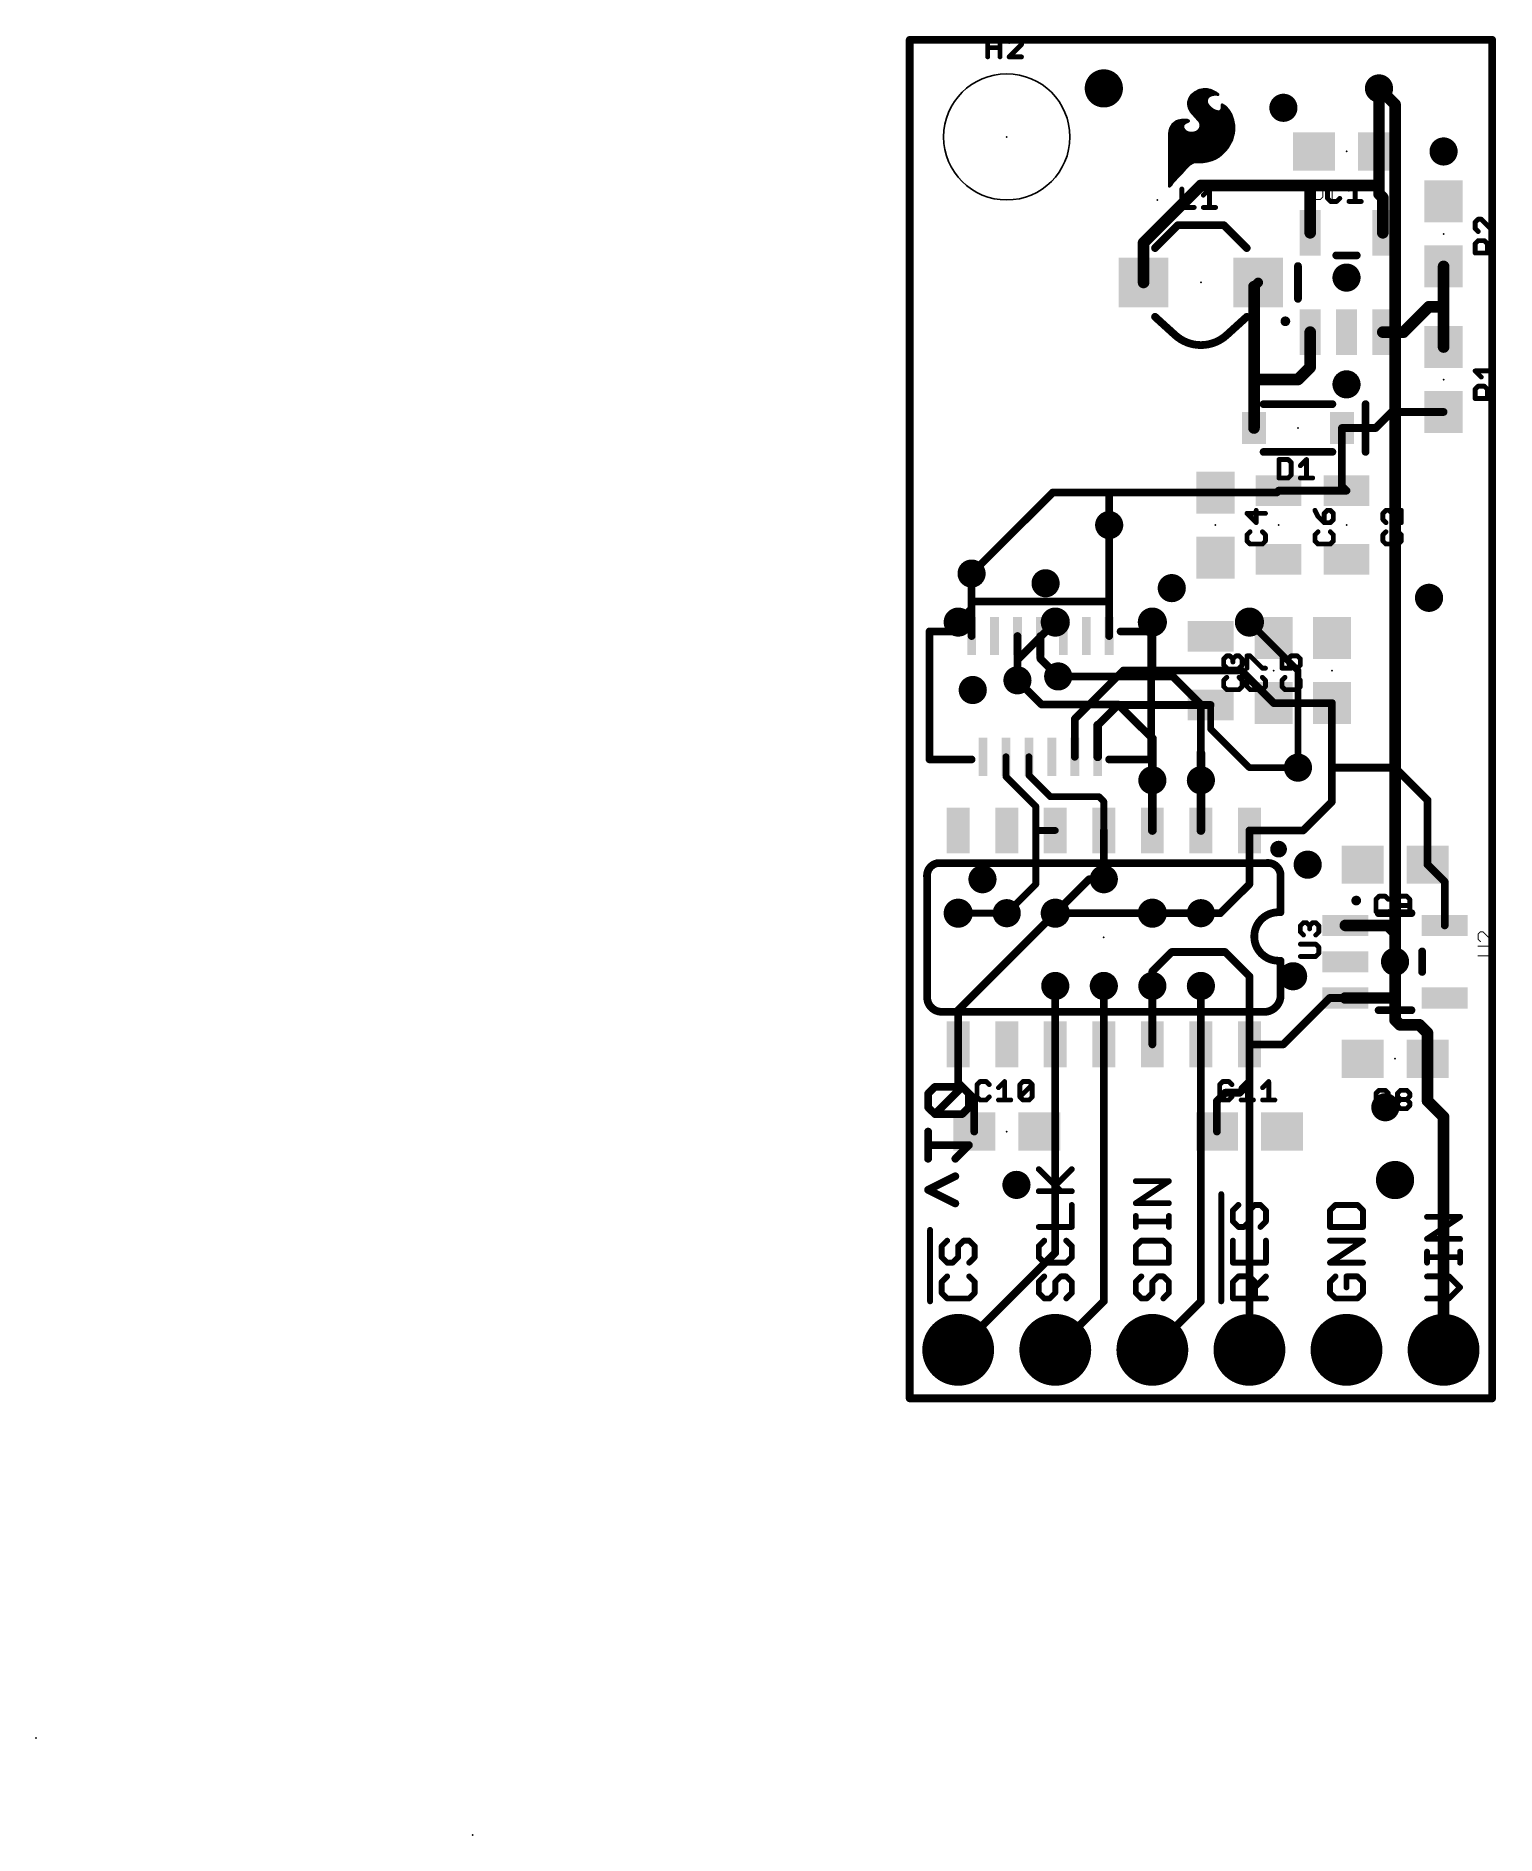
# Model space of a CAD drawing. Extents: x -22.9 to 15.3, y -11.4 to 35.7.
import ezdxf

# ---------------------------------------------------------------- set-up
doc = ezdxf.new("R2010")
doc.units = 0
for name, color, linetype in [('1', 12, 'CONTINUOUS'), ('16', 132, 'CONTINUOUS'), ('17', 110, 'CONTINUOUS'), ('18', 110, 'CONTINUOUS'), ('20', 53, 'CONTINUOUS'), ('21', 41, 'CONTINUOUS'), ('23', 53, 'CONTINUOUS'), ('25', 253, 'CONTINUOUS')]:
    doc.layers.add(name, color=color, linetype=linetype)

# ---------------------------------------------------------------- blocks, each defined once
blk = doc.blocks.new('RECT')
blk.add_solid([(-0.5, -0.5), (0.5, -0.5), (-0.5, 0.5), (0.5, 0.5)])
blk = doc.blocks.new('PIE')
at = {"const_width": 0.5}
blk.add_lwpolyline([(0, -0.25, 1), (0, 0.25, 1), (0, -0.25)], format="xyb", dxfattribs=at)
blk = doc.blocks.new('ROUNDP')
at = {"const_width": 0.5}
blk.add_lwpolyline([(0, -0.25, 1), (0, 0.25, 1), (0, -0.25)], format="xyb", dxfattribs=at)
blk = doc.blocks.new('ROUNDV')
at = {"const_width": 0.5}
blk.add_lwpolyline([(0, -0.25, 1), (0, 0.25, 1), (0, -0.25)], format="xyb", dxfattribs=at)

msp = doc.modelspace()

# ---------------------------------------------------------------- linework, layer by layer
at = {"layer": '1'}
for points, const_width in [([(15.24, 35.56), (0, 35.56)], 0.2032), ([(0, 35.56), (0, 0)], 0.2032), ([(15.24, 0), (15.24, 35.56)], 0.2032), ([(12.28, 32.639), (12.28, 34.29)], 0.3048), ([(12.28, 32.639), (12.28, 31.75)], 0.3048), ([(7.62, 31.75), (6.12, 30.25)], 0.3048), ([(7.62, 31.75), (10.48, 31.75)], 0.3048), ([(10.48, 31.75), (12.28, 31.75)], 0.3048), ([(10.48, 30.5101), (10.48, 31.75)], 0.3048), ([(12.28, 31.75), (12.28, 31.53)], 0.3048), ([(12.28, 31.53), (12.38, 31.43)], 0.3048), ([(12.38, 30.5101), (12.38, 31.43)], 0.3048), ([(6.12, 30.25), (6.12, 29.21)], 0.3048), ([(13.97, 28.575), (13.97, 29.63)], 0.3048), ([(9.01, 26.67), (9.01, 29.1)], 0.3048), ([(9.01, 29.1), (9.12, 29.21)], 0.254), ([(13.589, 28.575), (12.9239, 27.9099)], 0.3048), ([(13.97, 28.575), (13.589, 28.575)], 0.3048), ([(13.97, 28.575), (13.97, 27.52)], 0.3048), ([(10.48, 27.9099), (10.48, 26.99)], 0.3048), ([(12.9239, 27.9099), (12.38, 27.9099)], 0.3048), ([(10.48, 26.99), (10.16, 26.67)], 0.3048), ([(9.01, 25.4), (9.01, 26.67)], 0.3048), ([(10.16, 26.67), (9.01, 26.67)], 0.3048), ([(12.612, 25.82), (12.192, 25.4)], 0.2032), ([(13.97, 25.82), (12.612, 25.82)], 0.2032), ([(11.31, 23.88), (11.31, 25.4)], 0.2032), ([(11.31, 25.4), (12.192, 25.4)], 0.2032), ([(3.74, 23.71), (1.62, 21.59)], 0.2032), ([(5.207, 23.71), (3.74, 23.71)], 0.2032), ([(8.001, 23.71), (5.207, 23.71)], 0.2032), ([(5.22, 23.697), (5.207, 23.71)], 0.2032), ([(5.22, 22.86), (5.22, 23.697)], 0.2032), ([(9.602, 23.71), (8.001, 23.71)], 0.2032), ([(9.652, 23.76), (9.602, 23.71)], 0.2032), ([(11.43, 23.76), (9.652, 23.76)], 0.2032), ([(11.43, 23.76), (11.31, 23.88)], 0.2032), ([(5.22, 19.955), (5.22, 22.86)], 0.2032), ([(1.62, 19.955), (1.62, 21.59)], 0.2032), ([(2.82, 19.955), (2.82, 18.796)], 0.2032), ([(3.42, 19.955), (3.42, 19.3638)], 0.2032), ([(3.42, 19.3638), (3.8862, 18.8976)], 0.2032), ([(4.32, 17.782), (5.588, 19.05)], 0.2032), ([(5.588, 19.05), (8.675, 19.05)], 0.2032), ([(8.675, 19.05), (9.525, 18.2)], 0.2032), ([(4.92, 17.62), (5.45, 18.15)], 0.2032), ([(5.45, 18.15), (7.874, 18.15)], 0.2032), ([(7.874, 18.15), (7.874, 17.526)], 0.1778), ([(9.525, 18.2), (11.049, 18.2)], 0.2032), ([(11.049, 18.2), (11.049, 16.51)], 0.2032), ([(4.32, 16.795), (4.32, 17.782)], 0.2032), ([(4.92, 16.795), (4.92, 17.62)], 0.2286), ([(8.89, 16.51), (7.874, 17.526)], 0.1778), ([(2.52, 16.795), (2.52, 16.276)], 0.1778), ([(3.12, 16.795), (3.12, 16.311)], 0.1778), ([(10.16, 16.51), (8.89, 16.51)], 0.1778), ([(11.049, 16.51), (11.049, 15.621)], 0.2032), ([(12.7, 16.51), (11.049, 16.51)], 0.2032), ([(13.55, 15.66), (12.7, 16.51)], 0.2032), ([(2.52, 16.276), (3.302, 15.494)], 0.1778), ([(3.12, 16.311), (3.683, 15.748)], 0.1778), ([(6.35, 16.1798), (6.35, 14.865)], 0.2286), ([(7.62, 16.1798), (7.62, 14.865)], 0.2286), ([(3.302, 14.865), (3.302, 15.494)], 0.1778), ([(3.683, 15.748), (4.953, 15.748)], 0.1778), ([(5.08, 15.621), (4.953, 15.748)], 0.1778), ([(5.08, 14.865), (5.08, 15.621)], 0.1778), ([(10.293, 14.865), (11.049, 15.621)], 0.2032), ([(13.55, 13.97), (13.55, 15.66)], 0.2032), ([(3.81, 14.865), (3.302, 14.865)], 0.1778), ([(3.302, 14.865), (3.302, 13.462)], 0.1778), ([(5.08, 14.865), (5.08, 13.589)], 0.2032), ([(8.89, 14.865), (8.89, 13.462)], 0.2032), ([(8.89, 14.865), (10.293, 14.865)], 0.2032), ([(14.0001, 13.5199), (13.55, 13.97)], 0.2032), ([(3.302, 13.462), (2.54, 12.7)], 0.1778), ([(8.89, 13.462), (8.128, 12.7)], 0.2032), ([(14.0001, 12.38), (14.0001, 13.5199)], 0.2032), ([(1.27, 10.16), (3.81, 12.7)], 0.2032), ([(3.81, 12.7), (7.62, 12.7)], 0.2032), ([(7.62, 12.7), (8.128, 12.7)], 0.2032), ([(12.512, 12.38), (11.3999, 12.38)], 0.3048), ([(12.512, 12.38), (12.7, 12.192)], 0.3048), ([(12.7, 12.192), (12.7, 11.43)], 0.3048), ([(12.7, 10.48), (12.7, 11.43)], 0.3048), ([(3.81, 10.795), (3.81, 9.265)], 0.2032), ([(5.08, 10.795), (5.08, 9.265)], 0.2032), ([(6.35, 10.795), (6.35, 9.265)], 0.2032), ([(7.62, 10.795), (7.62, 9.265)], 0.2032), ([(10.988, 10.48), (9.773, 9.265)], 0.2032), ([(11.3999, 10.48), (10.988, 10.48)], 0.2032), ([(11.3999, 10.48), (12.7, 10.48)], 0.3048), ([(12.7, 9.906), (12.7, 10.48)], 0.3048), ([(1.27, 9.265), (1.27, 10.16)], 0.2032), ([(12.827, 9.779), (12.7, 9.906)], 0.3048), ([(13.335, 9.779), (12.827, 9.779)], 0.3048), ([(13.55, 9.564), (13.335, 9.779)], 0.3048), ([(13.55, 8.89), (13.55, 9.564)], 0.3048), ([(1.27, 8.255), (1.27, 9.265)], 0.2032), ([(9.773, 9.265), (8.89, 9.265)], 0.2032), ([(8.89, 8.255), (8.89, 9.265)], 0.2032), ([(13.55, 8.89), (13.55, 7.786)], 0.3048), ([(1.69, 7.835), (1.27, 8.255)], 0.2032), ([(8.04, 7.786), (8.255, 8.001)], 0.2032), ([(8.255, 8.001), (8.636, 8.001)], 0.2032), ([(8.636, 8.001), (8.89, 8.255)], 0.2032), ([(1.69, 6.985), (1.69, 7.835)], 0.2032), ([(8.04, 6.985), (8.04, 7.786)], 0.2032), ([(13.97, 7.366), (13.55, 7.786)], 0.3048), ([(13.97, 1.27), (13.97, 7.366)], 0.3048), ([(0, 0), (15.24, 0)], 0.2032)]:
    msp.add_lwpolyline(points, dxfattribs=dict(at, const_width=const_width))
for points, const_width in [([(0, 35.6108, 1), (0, 35.5092)], 0.1016), ([(0.0508, 35.56, 1), (-0.0508, 35.56)], 0.1016), ([(15.2908, 35.56, 1), (15.1892, 35.56)], 0.1016), ([(15.24, 35.5092, 1), (15.24, 35.6108)], 0.1016), ([(12.3562, 34.29, 1), (12.2038, 34.29)], 0.1524), ([(12.3562, 32.639, 1), (12.2038, 32.639)], 0.1524), ([(12.2038, 32.639, 1), (12.3562, 32.639)], 0.1524), ([(7.62, 31.8262, 1), (7.62, 31.6738)], 0.1524), ([(7.6739, 31.6961, 1), (7.5661, 31.8039)], 0.1524), ([(10.48, 31.8262, 1), (10.48, 31.6738)], 0.1524), ([(10.5562, 31.75, 1), (10.4038, 31.75)], 0.1524), ([(10.48, 31.6738, 1), (10.48, 31.8262)], 0.1524), ([(12.3562, 31.75, 1), (12.2038, 31.75)], 0.1524), ([(12.2038, 31.75, 1), (12.3562, 31.75)], 0.1524), ([(12.3339, 31.5839, 1), (12.2261, 31.4761)], 0.1524), ([(12.2038, 31.53, 1), (12.3562, 31.53)], 0.1524), ([(12.28, 31.6738, 1), (12.28, 31.8262)], 0.1524), ([(12.4562, 31.43, 1), (12.3038, 31.43)], 0.1524), ([(12.3261, 31.3761, 1), (12.4339, 31.4839)], 0.1524), ([(6.1962, 30.25, 1), (6.0438, 30.25)], 0.1524), ([(6.0661, 30.3039, 1), (6.1739, 30.1961)], 0.1524), ([(10.4038, 30.5101, 1), (10.5562, 30.5101)], 0.1524), ([(12.3038, 30.5101, 1), (12.4562, 30.5101)], 0.1524), ([(14.0462, 29.63, 1), (13.8938, 29.63)], 0.1524), ([(6.0438, 29.21, 1), (6.1962, 29.21)], 0.1524), ([(9.0862, 29.1, 1), (8.9338, 29.1)], 0.1524), ([(8.9651, 29.1449, 1), (9.0549, 29.0551)], 0.127), ([(9.1649, 29.1651, 1), (9.0751, 29.2549)], 0.127), ([(13.589, 28.6512, 1), (13.589, 28.4988)], 0.1524), ([(13.6429, 28.5211, 1), (13.5351, 28.6289)], 0.1524), ([(14.0462, 28.575, 1), (13.8938, 28.575)], 0.1524), ([(13.97, 28.4988, 1), (13.97, 28.6512)], 0.1524), ([(13.8938, 28.575, 1), (14.0462, 28.575)], 0.1524), ([(10.5562, 27.9099, 1), (10.4038, 27.9099)], 0.1524), ([(12.38, 27.9861, 1), (12.38, 27.8337)], 0.1524), ([(12.87, 27.9638, 1), (12.9778, 27.856)], 0.1524), ([(12.9239, 27.8337, 1), (12.9239, 27.9861)], 0.1524), ([(13.8938, 27.52, 1), (14.0462, 27.52)], 0.1524), ([(10.4038, 26.99, 1), (10.5562, 26.99)], 0.1524), ([(10.5339, 26.9361, 1), (10.4261, 27.0439)], 0.1524), ([(9.0862, 26.67, 1), (8.9338, 26.67)], 0.1524), ([(9.01, 26.7462, 1), (9.01, 26.5938)], 0.1524), ([(8.9338, 26.67, 1), (9.0862, 26.67)], 0.1524), ([(10.1061, 26.7239, 1), (10.2139, 26.6161)], 0.1524), ([(10.16, 26.5938, 1), (10.16, 26.7462)], 0.1524), ([(12.612, 25.8708, 1), (12.612, 25.7692)], 0.1016), ([(12.6479, 25.7841, 1), (12.5761, 25.8559)], 0.1016), ([(13.97, 25.7692, 1), (13.97, 25.8708)], 0.1016), ([(8.9338, 25.4, 1), (9.0862, 25.4)], 0.1524), ([(11.3608, 25.4, 1), (11.2592, 25.4)], 0.1016), ([(11.31, 25.4508, 1), (11.31, 25.3492)], 0.1016), ([(12.1561, 25.4359, 1), (12.2279, 25.3641)], 0.1016), ([(12.192, 25.3492, 1), (12.192, 25.4508)], 0.1016), ([(3.74, 23.7608, 1), (3.74, 23.6592)], 0.1016), ([(3.7759, 23.6741, 1), (3.7041, 23.7459)], 0.1016), ([(5.207, 23.7608, 1), (5.207, 23.6592)], 0.1016), ([(5.2429, 23.7459, 1), (5.1711, 23.6741)], 0.1016), ([(5.2708, 23.697, 1), (5.1692, 23.697)], 0.1016), ([(5.1841, 23.6611, 1), (5.2559, 23.7329)], 0.1016), ([(5.207, 23.6592, 1), (5.207, 23.7608)], 0.1016), ([(8.001, 23.7608, 1), (8.001, 23.6592)], 0.1016), ([(8.001, 23.6592, 1), (8.001, 23.7608)], 0.1016), ([(9.5661, 23.7459, 1), (9.6379, 23.6741)], 0.1016), ([(9.652, 23.8108, 1), (9.652, 23.7092)], 0.1016), ([(9.602, 23.6592, 1), (9.602, 23.7608)], 0.1016), ([(9.6879, 23.7241, 1), (9.6161, 23.7959)], 0.1016), ([(11.3459, 23.9159, 1), (11.2741, 23.8441)], 0.1016), ([(11.2592, 23.88, 1), (11.3608, 23.88)], 0.1016), ([(11.3941, 23.7241, 1), (11.4659, 23.7959)], 0.1016), ([(11.43, 23.7092, 1), (11.43, 23.8108)], 0.1016), ([(5.2708, 22.86, 1), (5.1692, 22.86)], 0.1016), ([(5.1692, 22.86, 1), (5.2708, 22.86)], 0.1016), ([(1.6708, 21.59, 1), (1.5692, 21.59)], 0.1016), ([(1.5841, 21.6259, 1), (1.6559, 21.5541)], 0.1016), ([(1.5692, 19.955, 1), (1.6708, 19.955)], 0.1016), ([(2.8708, 19.955, 1), (2.7692, 19.955)], 0.1016), ([(3.4708, 19.955, 1), (3.3692, 19.955)], 0.1016), ([(5.1692, 19.955, 1), (5.2708, 19.955)], 0.1016), ([(3.4559, 19.3997, 1), (3.3841, 19.3279)], 0.1016), ([(3.3692, 19.3638, 1), (3.4708, 19.3638)], 0.1016), ([(2.7692, 18.796, 1), (2.8708, 18.796)], 0.1016), ([(3.8503, 18.8617, 1), (3.9221, 18.9335)], 0.1016), ([(5.588, 19.1008, 1), (5.588, 18.9992)], 0.1016), ([(5.6239, 19.0141, 1), (5.5521, 19.0859)], 0.1016), ([(8.7109, 19.0859, 1), (8.6391, 19.0141)], 0.1016), ([(8.675, 18.9992, 1), (8.675, 19.1008)], 0.1016), ([(5.45, 18.2008, 1), (5.45, 18.0992)], 0.1016), ([(5.4859, 18.1141, 1), (5.4141, 18.1859)], 0.1016), ([(7.9185, 18.15, 1), (7.8296, 18.15)], 0.0889), ([(7.874, 18.0992, 1), (7.874, 18.2008)], 0.1016), ([(9.525, 18.2508, 1), (9.525, 18.1492)], 0.1016), ([(9.4891, 18.1641, 1), (9.5609, 18.2359)], 0.1016), ([(11.0998, 18.2, 1), (10.9982, 18.2)], 0.1016), ([(11.049, 18.1492, 1), (11.049, 18.2508)], 0.1016), ([(4.3708, 17.782, 1), (4.2692, 17.782)], 0.1016), ([(4.2841, 17.8179, 1), (4.3559, 17.7461)], 0.1016), ([(4.9771, 17.62, 1), (4.8628, 17.62)], 0.1143), ([(4.8841, 17.6559, 1), (4.9559, 17.5841)], 0.1016), ([(7.9054, 17.5574, 1), (7.8426, 17.4946)], 0.0889), ([(7.8296, 17.526, 1), (7.9185, 17.526)], 0.0889), ([(2.5644, 16.795, 1), (2.4756, 16.795)], 0.0889), ([(3.1644, 16.795, 1), (3.0756, 16.795)], 0.0889), ([(4.2692, 16.795, 1), (4.3708, 16.795)], 0.1016), ([(4.8628, 16.795, 1), (4.9771, 16.795)], 0.1143), ([(8.89, 16.5545, 1), (8.89, 16.4656)], 0.0889), ([(8.8586, 16.4786, 1), (8.9214, 16.5414)], 0.0889), ([(10.16, 16.4656, 1), (10.16, 16.5545)], 0.0889), ([(11.0998, 16.51, 1), (10.9982, 16.51)], 0.1016), ([(11.049, 16.5608, 1), (11.049, 16.4592)], 0.1016), ([(10.9982, 16.51, 1), (11.0998, 16.51)], 0.1016), ([(12.7359, 16.5459, 1), (12.6641, 16.4741)], 0.1016), ([(12.7, 16.4592, 1), (12.7, 16.5608)], 0.1016), ([(2.5514, 16.3074, 1), (2.4886, 16.2446)], 0.0889), ([(2.4756, 16.276, 1), (2.5644, 16.276)], 0.0889), ([(3.1514, 16.3424, 1), (3.0886, 16.2796)], 0.0889), ([(3.0756, 16.311, 1), (3.1644, 16.311)], 0.0889), ([(6.4072, 16.1798, 1), (6.2929, 16.1798)], 0.1143), ([(7.6772, 16.1798, 1), (7.5629, 16.1798)], 0.1143), ([(3.3464, 15.494, 1), (3.2576, 15.494)], 0.0889), ([(3.2706, 15.4626, 1), (3.3334, 15.5254)], 0.0889), ([(3.683, 15.7925, 1), (3.683, 15.7036)], 0.0889), ([(3.6516, 15.7166, 1), (3.7144, 15.7794)], 0.0889), ([(4.9844, 15.7794, 1), (4.9216, 15.7166)], 0.0889), ([(4.953, 15.7036, 1), (4.953, 15.7925)], 0.0889), ([(5.1245, 15.621, 1), (5.0355, 15.621)], 0.0889), ([(5.0486, 15.5896, 1), (5.1114, 15.6524)], 0.0889), ([(10.9982, 15.621, 1), (11.0998, 15.621)], 0.1016), ([(11.0849, 15.5851, 1), (11.0131, 15.6569)], 0.1016), ([(13.6008, 15.66, 1), (13.4992, 15.66)], 0.1016), ([(13.5141, 15.6241, 1), (13.5859, 15.6959)], 0.1016), ([(3.302, 14.9094, 1), (3.302, 14.8206)], 0.0889), ([(3.3464, 14.865, 1), (3.2576, 14.865)], 0.0889), ([(3.2576, 14.865, 1), (3.3464, 14.865)], 0.0889), ([(3.81, 14.8206, 1), (3.81, 14.9094)], 0.0889), ([(5.1308, 14.865, 1), (5.0292, 14.865)], 0.1016), ([(5.0355, 14.865, 1), (5.1245, 14.865)], 0.0889), ([(6.2929, 14.865, 1), (6.4072, 14.865)], 0.1143), ([(7.5629, 14.865, 1), (7.6772, 14.865)], 0.1143), ([(8.9408, 14.865, 1), (8.8392, 14.865)], 0.1016), ([(8.89, 14.9158, 1), (8.89, 14.8142)], 0.1016), ([(10.2571, 14.9009, 1), (10.3289, 14.8291)], 0.1016), ([(10.293, 14.8142, 1), (10.293, 14.9158)], 0.1016), ([(13.5859, 14.0059, 1), (13.5141, 13.9341)], 0.1016), ([(13.4992, 13.97, 1), (13.6008, 13.97)], 0.1016), ([(3.2576, 13.462, 1), (3.3464, 13.462)], 0.0889), ([(3.3334, 13.4306, 1), (3.2706, 13.4934)], 0.0889), ([(5.0292, 13.589, 1), (5.1308, 13.589)], 0.1016), ([(8.8392, 13.462, 1), (8.9408, 13.462)], 0.1016), ([(8.9259, 13.4261, 1), (8.8541, 13.4979)], 0.1016), ([(14.0509, 13.5199, 1), (13.9493, 13.5199)], 0.1016), ([(13.9642, 13.484, 1), (14.036, 13.5558)], 0.1016), ([(2.5086, 12.7314, 1), (2.5714, 12.6686)], 0.0889), ([(3.81, 12.7508, 1), (3.81, 12.6492)], 0.1016), ([(3.8459, 12.6641, 1), (3.7741, 12.7359)], 0.1016), ([(7.62, 12.7508, 1), (7.62, 12.6492)], 0.1016), ([(7.62, 12.6492, 1), (7.62, 12.7508)], 0.1016), ([(8.0921, 12.7359, 1), (8.1639, 12.6641)], 0.1016), ([(8.128, 12.6492, 1), (8.128, 12.7508)], 0.1016), ([(11.3999, 12.4562, 1), (11.3999, 12.3038)], 0.1524), ([(12.5659, 12.4339, 1), (12.4581, 12.3261)], 0.1524), ([(12.512, 12.3038, 1), (12.512, 12.4562)], 0.1524), ([(12.7762, 12.192, 1), (12.6238, 12.192)], 0.1524), ([(12.6461, 12.1381, 1), (12.7539, 12.2459)], 0.1524), ([(13.9493, 12.38, 1), (14.0509, 12.38)], 0.1016), ([(12.7762, 11.43, 1), (12.6238, 11.43)], 0.1524), ([(12.6238, 11.43, 1), (12.7762, 11.43)], 0.1524), ([(3.8608, 10.795, 1), (3.7592, 10.795)], 0.1016), ([(5.1308, 10.795, 1), (5.0292, 10.795)], 0.1016), ([(6.4008, 10.795, 1), (6.2992, 10.795)], 0.1016), ([(7.6708, 10.795, 1), (7.5692, 10.795)], 0.1016), ([(10.988, 10.5308, 1), (10.988, 10.4292)], 0.1016), ([(11.0239, 10.4441, 1), (10.9521, 10.5159)], 0.1016), ([(11.3999, 10.5562, 1), (11.3999, 10.4038)], 0.1524), ([(11.3999, 10.4292, 1), (11.3999, 10.5308)], 0.1016), ([(12.7762, 10.48, 1), (12.6238, 10.48)], 0.1524), ([(12.6238, 10.48, 1), (12.7762, 10.48)], 0.1524), ([(12.7, 10.4038, 1), (12.7, 10.5562)], 0.1524), ([(1.3208, 10.16, 1), (1.2192, 10.16)], 0.1016), ([(1.2341, 10.1959, 1), (1.3059, 10.1241)], 0.1016), ([(12.7539, 9.9599, 1), (12.6461, 9.8521)], 0.1524), ([(12.6238, 9.906, 1), (12.7762, 9.906)], 0.1524), ([(12.827, 9.8552, 1), (12.827, 9.7028)], 0.1524), ([(12.7731, 9.7251, 1), (12.8809, 9.8329)], 0.1524), ([(13.3889, 9.8329, 1), (13.2811, 9.7251)], 0.1524), ([(13.335, 9.7028, 1), (13.335, 9.8552)], 0.1524), ([(13.6262, 9.564, 1), (13.4738, 9.564)], 0.1524), ([(13.4961, 9.5101, 1), (13.6039, 9.6179)], 0.1524), ([(1.3208, 9.265, 1), (1.2192, 9.265)], 0.1016), ([(1.2192, 9.265, 1), (1.3208, 9.265)], 0.1016), ([(3.7592, 9.265, 1), (3.8608, 9.265)], 0.1016), ([(5.0292, 9.265, 1), (5.1308, 9.265)], 0.1016), ([(6.2992, 9.265, 1), (6.4008, 9.265)], 0.1016), ([(7.5692, 9.265, 1), (7.6708, 9.265)], 0.1016), ([(8.89, 9.3158, 1), (8.89, 9.2142)], 0.1016), ([(8.9408, 9.265, 1), (8.8392, 9.265)], 0.1016), ([(9.7371, 9.3009, 1), (9.8089, 9.2291)], 0.1016), ([(9.773, 9.2142, 1), (9.773, 9.3158)], 0.1016), ([(13.6262, 8.89, 1), (13.4738, 8.89)], 0.1524), ([(13.4738, 8.89, 1), (13.6262, 8.89)], 0.1524), ([(1.3059, 8.2909, 1), (1.2341, 8.2191)], 0.1016), ([(1.2192, 8.255, 1), (1.3208, 8.255)], 0.1016), ([(8.255, 8.0518, 1), (8.255, 7.9502)], 0.1016), ([(8.2909, 7.9651, 1), (8.2191, 8.0369)], 0.1016), ([(8.6001, 8.0369, 1), (8.6719, 7.9651)], 0.1016), ([(8.636, 7.9502, 1), (8.636, 8.0518)], 0.1016), ([(8.8392, 8.255, 1), (8.9408, 8.255)], 0.1016), ([(8.9259, 8.2191, 1), (8.8541, 8.2909)], 0.1016), ([(1.7408, 7.835, 1), (1.6392, 7.835)], 0.1016), ([(1.6541, 7.7991, 1), (1.7259, 7.8709)], 0.1016), ([(8.0908, 7.786, 1), (7.9892, 7.786)], 0.1016), ([(8.0041, 7.8219, 1), (8.0759, 7.7501)], 0.1016), ([(13.6039, 7.8399, 1), (13.4961, 7.7321)], 0.1524), ([(13.4738, 7.786, 1), (13.6262, 7.786)], 0.1524), ([(14.0462, 7.366, 1), (13.8938, 7.366)], 0.1524), ([(13.9161, 7.3121, 1), (14.0239, 7.4199)], 0.1524), ([(1.6392, 6.985, 1), (1.7408, 6.985)], 0.1016), ([(7.9892, 6.985, 1), (8.0908, 6.985)], 0.1016), ([(13.8938, 1.27, 1), (14.0462, 1.27)], 0.1524), ([(0, 0.0508, 1), (0, -0.0508)], 0.1016), ([(-0.0508, 0, 1), (0.0508, 0)], 0.1016), ([(15.1892, 0, 1), (15.2908, 0)], 0.1016), ([(15.24, -0.0508, 1), (15.24, 0.0508)], 0.1016)]:
    msp.add_lwpolyline(points, format="xyb", dxfattribs=dict(at, const_width=const_width))
at = {"layer": '16'}
for points, const_width in [([(0, 35.56), (15.24, 35.56)], 0.2032), ([(0, 0), (0, 35.56)], 0.2032), ([(15.24, 35.56), (15.24, 0)], 0.2032), ([(12.7, 33.87), (12.28, 34.29)], 0.3048), ([(12.7, 11.43), (12.7, 33.87)], 0.3048), ([(5.08, 22.72), (5.22, 22.86)], 0.2032), ([(1.62, 20.67), (1.62, 21.59)], 0.2032), ([(1.27, 20.32), (1.62, 20.67)], 0.2032), ([(3.81, 20.32), (2.82, 19.33)], 0.2032), ([(6.35, 20.32), (6.35, 18.8976)], 0.2032), ([(10.16, 19.05), (8.89, 20.32)], 0.1778), ([(2.82, 19.33), (2.82, 18.796)], 0.2032), ([(3.455, 18.161), (2.82, 18.796)], 0.2032), ([(6.35, 18.8976), (3.8862, 18.8976)], 0.2032), ([(6.8834, 18.8976), (6.35, 18.8976)], 0.2032), ([(7.62, 18.161), (6.8834, 18.8976)], 0.2032), ([(10.16, 16.51), (10.16, 19.05)], 0.1778), ([(3.455, 18.161), (5.461, 18.161)], 0.2032), ([(5.461, 18.161), (6.35, 17.272)], 0.2032), ([(7.62, 16.891), (7.62, 18.161)], 0.2032), ([(6.35, 17.272), (6.35, 16.1798)], 0.2286), ([(7.62, 16.891), (7.62, 16.1798)], 0.2286), ([(4.699, 13.589), (3.81, 12.7)], 0.2032), ([(5.08, 13.589), (4.699, 13.589)], 0.2032), ([(2.54, 12.7), (1.27, 12.7)], 0.1778), ([(6.35, 12.7), (7.62, 12.7)], 0.2032), ([(6.858, 11.684), (6.35, 11.176)], 0.2032), ([(8.255, 11.684), (6.858, 11.684)], 0.2032), ([(8.89, 11.049), (8.255, 11.684)], 0.2032), ([(3.81, 3.81), (3.81, 10.795)], 0.2032), ([(5.08, 2.54), (5.08, 10.795)], 0.2032), ([(6.35, 11.176), (6.35, 10.795)], 0.2032), ([(7.62, 2.54), (7.62, 10.795)], 0.2032), ([(8.89, 1.27), (8.89, 11.049)], 0.2032), ([(0.6606, 8.153), (0.4826, 7.9751)], 0.2032), ([(0.4826, 7.9751), (0.4826, 7.6191)], 0.2032), ([(1.3724, 8.153), (0.6606, 8.153)], 0.2032), ([(0.6606, 7.4412), (1.3724, 8.153)], 0.2032), ([(1.5503, 7.9751), (1.3724, 8.153)], 0.2032), ([(1.5503, 7.6191), (1.5503, 7.9751)], 0.2032), ([(0.4826, 7.6191), (0.6606, 7.4412)], 0.2032), ([(0.6606, 7.4412), (1.3724, 7.4412)], 0.2032), ([(1.3724, 7.4412), (1.5503, 7.6191)], 0.2032), ([(0.4826, 6.2718), (0.4826, 6.9836)], 0.2032), ([(1.5503, 6.6277), (0.4826, 6.6277)], 0.2032), ([(1.1944, 6.2718), (1.5503, 6.6277)], 0.2032), ([(0.4826, 5.4583), (1.1944, 5.8142)], 0.2032), ([(1.1944, 5.1024), (0.4826, 5.4583)], 0.2032), ([(1.27, 1.27), (3.81, 3.81)], 0.2032), ([(3.81, 1.27), (5.08, 2.54)], 0.2032), ([(6.35, 1.27), (7.62, 2.54)], 0.2032), ([(15.24, 0), (0, 0)], 0.2032)]:
    msp.add_lwpolyline(points, dxfattribs=dict(at, const_width=const_width))
for points, const_width in [([(0, 35.6108, 1), (0, 35.5092)], 0.1016), ([(0.0508, 35.56, 1), (-0.0508, 35.56)], 0.1016), ([(15.2908, 35.56, 1), (15.1892, 35.56)], 0.1016), ([(15.24, 35.5092, 1), (15.24, 35.6108)], 0.1016), ([(12.3339, 34.3439, 1), (12.2261, 34.2361)], 0.1524), ([(12.7762, 33.87, 1), (12.6238, 33.87)], 0.1524), ([(12.6461, 33.8161, 1), (12.7539, 33.9239)], 0.1524), ([(5.0441, 22.7559, 1), (5.1159, 22.6841)], 0.1016), ([(5.2559, 22.8241, 1), (5.1841, 22.8959)], 0.1016), ([(1.6708, 21.59, 1), (1.5692, 21.59)], 0.1016), ([(1.5692, 20.67, 1), (1.6708, 20.67)], 0.1016), ([(1.6559, 20.6341, 1), (1.5841, 20.7059)], 0.1016), ([(1.2341, 20.3559, 1), (1.3059, 20.2841)], 0.1016), ([(3.8459, 20.2841, 1), (3.7741, 20.3559)], 0.1016), ([(6.4008, 20.32, 1), (6.2992, 20.32)], 0.1016), ([(8.9214, 20.3514, 1), (8.8586, 20.2886)], 0.0889), ([(2.8708, 19.33, 1), (2.7692, 19.33)], 0.1016), ([(2.7841, 19.3659, 1), (2.8559, 19.2941)], 0.1016), ([(2.8559, 18.8319, 1), (2.7841, 18.7601)], 0.1016), ([(2.7692, 18.796, 1), (2.8708, 18.796)], 0.1016), ([(3.8862, 18.9484, 1), (3.8862, 18.8468)], 0.1016), ([(6.35, 18.9484, 1), (6.35, 18.8468)], 0.1016), ([(6.2992, 18.8976, 1), (6.4008, 18.8976)], 0.1016), ([(6.35, 18.8468, 1), (6.35, 18.9484)], 0.1016), ([(6.9193, 18.9335, 1), (6.8475, 18.8617)], 0.1016), ([(6.8834, 18.8468, 1), (6.8834, 18.9484)], 0.1016), ([(10.2044, 19.05, 1), (10.1156, 19.05)], 0.0889), ([(10.1286, 19.0186, 1), (10.1914, 19.0814)], 0.0889), ([(3.455, 18.2118, 1), (3.455, 18.1102)], 0.1016), ([(3.4191, 18.1251, 1), (3.4909, 18.1969)], 0.1016), ([(5.4969, 18.1969, 1), (5.4251, 18.1251)], 0.1016), ([(5.461, 18.1102, 1), (5.461, 18.2118)], 0.1016), ([(7.6708, 18.161, 1), (7.5692, 18.161)], 0.1016), ([(7.5841, 18.1251, 1), (7.6559, 18.1969)], 0.1016), ([(6.4072, 17.272, 1), (6.2929, 17.272)], 0.1143), ([(6.3141, 17.2361, 1), (6.3859, 17.3079)], 0.1016), ([(7.6772, 16.891, 1), (7.5629, 16.891)], 0.1143), ([(7.5692, 16.891, 1), (7.6708, 16.891)], 0.1016), ([(10.1156, 16.51, 1), (10.2044, 16.51)], 0.0889), ([(6.2929, 16.1798, 1), (6.4072, 16.1798)], 0.1143), ([(7.5629, 16.1798, 1), (7.6772, 16.1798)], 0.1143), ([(4.699, 13.6398, 1), (4.699, 13.5382)], 0.1016), ([(4.7349, 13.5531, 1), (4.6631, 13.6249)], 0.1016), ([(5.08, 13.5382, 1), (5.08, 13.6398)], 0.1016), ([(1.27, 12.7445, 1), (1.27, 12.6556)], 0.0889), ([(2.54, 12.6556, 1), (2.54, 12.7445)], 0.0889), ([(3.7741, 12.7359, 1), (3.8459, 12.6641)], 0.1016), ([(6.35, 12.7508, 1), (6.35, 12.6492)], 0.1016), ([(7.62, 12.6492, 1), (7.62, 12.7508)], 0.1016), ([(6.858, 11.7348, 1), (6.858, 11.6332)], 0.1016), ([(6.8939, 11.6481, 1), (6.8221, 11.7199)], 0.1016), ([(8.2909, 11.7199, 1), (8.2191, 11.6481)], 0.1016), ([(8.255, 11.6332, 1), (8.255, 11.7348)], 0.1016), ([(12.6238, 11.43, 1), (12.7762, 11.43)], 0.1524), ([(3.8608, 10.795, 1), (3.7592, 10.795)], 0.1016), ([(5.1308, 10.795, 1), (5.0292, 10.795)], 0.1016), ([(6.4008, 11.176, 1), (6.2992, 11.176)], 0.1016), ([(6.3141, 11.2119, 1), (6.3859, 11.1401)], 0.1016), ([(6.2992, 10.795, 1), (6.4008, 10.795)], 0.1016), ([(7.6708, 10.795, 1), (7.5692, 10.795)], 0.1016), ([(8.9408, 11.049, 1), (8.8392, 11.049)], 0.1016), ([(8.8541, 11.0131, 1), (8.9259, 11.0849)], 0.1016), ([(0.5334, 7.9751, 1), (0.4318, 7.9751)], 0.1016), ([(0.4467, 8.011, 1), (0.5185, 7.9391)], 0.1016), ([(0.6606, 8.2038, 1), (0.6606, 8.1022)], 0.1016), ([(0.6965, 8.1171, 1), (0.6246, 8.1889)], 0.1016), ([(1.4083, 8.1889, 1), (1.3364, 8.1171)], 0.1016), ([(1.4083, 8.1171, 1), (1.3364, 8.1889)], 0.1016), ([(1.3724, 8.1022, 1), (1.3724, 8.2038)], 0.1016), ([(1.6011, 7.9751, 1), (1.4995, 7.9751)], 0.1016), ([(1.5144, 7.9391, 1), (1.5862, 8.011)], 0.1016), ([(0.5185, 7.6551, 1), (0.4467, 7.5832)], 0.1016), ([(0.4318, 7.6191, 1), (0.5334, 7.6191)], 0.1016), ([(0.6606, 7.492, 1), (0.6606, 7.3904)], 0.1016), ([(1.3724, 7.3904, 1), (1.3724, 7.492)], 0.1016), ([(1.4995, 7.6191, 1), (1.6011, 7.6191)], 0.1016), ([(1.5862, 7.5832, 1), (1.5144, 7.6551)], 0.1016), ([(0.5334, 6.9836, 1), (0.4318, 6.9836)], 0.1016), ([(0.6246, 7.4771, 1), (0.6965, 7.4053)], 0.1016), ([(0.6246, 7.4053, 1), (0.6965, 7.4771)], 0.1016), ([(1.3364, 7.4771, 1), (1.4083, 7.4053)], 0.1016), ([(0.4826, 6.6785, 1), (0.4826, 6.5769)], 0.1016), ([(1.5862, 6.5918, 1), (1.5144, 6.6636)], 0.1016), ([(1.5503, 6.5769, 1), (1.5503, 6.6785)], 0.1016), ([(0.4318, 6.2718, 1), (0.5334, 6.2718)], 0.1016), ([(1.1585, 6.3077, 1), (1.2303, 6.2359)], 0.1016), ([(1.2171, 5.7688, 1), (1.1717, 5.8596)], 0.1016), ([(0.5053, 5.5037, 1), (0.4599, 5.4129)], 0.1016), ([(0.4599, 5.5037, 1), (0.5053, 5.4129)], 0.1016), ([(1.1717, 5.057, 1), (1.2171, 5.1478)], 0.1016), ([(3.7592, 3.81, 1), (3.8608, 3.81)], 0.1016), ([(3.8459, 3.7741, 1), (3.7741, 3.8459)], 0.1016), ([(5.0292, 2.54, 1), (5.1308, 2.54)], 0.1016), ([(5.1159, 2.5041, 1), (5.0441, 2.5759)], 0.1016), ([(7.5692, 2.54, 1), (7.6708, 2.54)], 0.1016), ([(7.6559, 2.5041, 1), (7.5841, 2.5759)], 0.1016), ([(1.2341, 1.3059, 1), (1.3059, 1.2341)], 0.1016), ([(3.7741, 1.3059, 1), (3.8459, 1.2341)], 0.1016), ([(6.3141, 1.3059, 1), (6.3859, 1.2341)], 0.1016), ([(8.8392, 1.27, 1), (8.9408, 1.27)], 0.1016), ([(0, 0.0508, 1), (0, -0.0508)], 0.1016), ([(-0.0508, 0, 1), (0.0508, 0)], 0.1016), ([(15.1892, 0, 1), (15.2908, 0)], 0.1016), ([(15.24, -0.0508, 1), (15.24, 0.0508)], 0.1016)]:
    msp.add_lwpolyline(points, format="xyb", dxfattribs=dict(at, const_width=const_width))
at = {"layer": '20', "const_width": 0.2032}
for points in [[(0, 0), (0, 35.56)], [(0, 35.56), (15.24, 35.56)], [(15.24, 35.56), (15.24, 0)], [(15.24, 0), (0, 0)]]:
    msp.add_lwpolyline(points, dxfattribs=at)
at = {"layer": '20', "const_width": 0.1016}
for points in [[(0.0508, 35.56, 1), (-0.0508, 35.56)], [(0, 35.6108, 1), (0, 35.5092)], [(15.2908, 35.56, 1), (15.1892, 35.56)], [(15.24, 35.5092, 1), (15.24, 35.6108)], [(0, 0.0508, 1), (0, -0.0508)], [(-0.0508, 0, 1), (0.0508, 0)], [(15.1892, 0, 1), (15.2908, 0)], [(15.24, -0.0508, 1), (15.24, 0.0508)]]:
    msp.add_lwpolyline(points, format="xyb", dxfattribs=at)
at = {"layer": '20'}
msp.add_circle((2.54, 33.02), 1.651, dxfattribs=at)
at = {"layer": '21'}
for points, const_width in [([(7.327, 34.029), (7.297, 33.939)], 0.0762), ([(7.297, 33.939), (7.297, 33.859)], 0.0762), ([(7.297, 33.909), (7.772, 33.909)], 0.0762), ([(7.3124, 33.9852), (7.767, 33.9852)], 0.0762), ([(7.377, 34.109), (7.327, 34.029)], 0.0762), ([(7.3473, 34.0614), (7.8019, 34.0614)], 0.0762), ([(7.467, 34.179), (7.377, 34.109)], 0.0762), ([(7.4138, 34.1376), (7.9714, 34.1376)], 0.0762), ([(7.577, 34.239), (7.467, 34.179)], 0.0762), ([(7.5308, 34.2138), (7.9274, 34.2138)], 0.0762), ([(7.687, 34.259), (7.577, 34.239)], 0.0762), ([(7.787, 34.259), (7.687, 34.259)], 0.0762), ([(7.767, 33.989), (7.777, 34.019)], 0.0762), ([(7.767, 33.929), (7.767, 33.989)], 0.0762), ([(7.777, 33.889), (7.767, 33.929)], 0.0762), ([(7.777, 34.019), (7.787, 34.039)], 0.0762), ([(7.817, 33.829), (7.777, 33.889)], 0.0762), ([(7.877, 34.239), (7.787, 34.259)], 0.0762), ([(7.787, 34.039), (7.807, 34.069)], 0.0762), ([(7.807, 34.069), (7.847, 34.099)], 0.0762), ([(7.847, 34.099), (7.887, 34.119)], 0.0762), ([(8.017, 34.169), (7.877, 34.239)], 0.0762), ([(7.887, 34.119), (7.937, 34.129)], 0.0762), ([(7.937, 34.129), (7.977, 34.139)], 0.0762), ([(7.977, 34.139), (8.037, 34.139)], 0.0762), ([(8.057, 34.139), (8.017, 34.169)], 0.0762), ([(8.037, 34.139), (8.057, 34.129)], 0.0762), ([(8.0398, 34.1376), (8.0584, 34.1376)], 0.0762), ([(8.067, 34.129), (8.057, 34.139)], 0.0762), ([(8.057, 34.129), (8.067, 34.129)], 0.0762), ([(6.977, 33.419), (6.937, 33.389)], 0.0762), ([(7.027, 33.439), (6.977, 33.419)], 0.0762), ([(7.077, 33.449), (7.027, 33.439)], 0.0762), ([(7.137, 33.459), (7.077, 33.449)], 0.0762), ([(7.0938, 33.4518), (7.2714, 33.4518)], 0.0762), ([(7.257, 33.459), (7.137, 33.459)], 0.0762), ([(7.157, 33.339), (7.217, 33.399)], 0.0762), ([(7.217, 33.399), (7.247, 33.409)], 0.0762), ([(7.247, 33.409), (7.287, 33.429)], 0.0762), ([(7.297, 33.439), (7.257, 33.459)], 0.0762), ([(7.287, 33.429), (7.297, 33.439)], 0.0762), ([(7.297, 33.859), (7.317, 33.769)], 0.0762), ([(7.3028, 33.8328), (7.8145, 33.8328)], 0.0762), ([(7.317, 33.769), (7.367, 33.679)], 0.0762), ([(7.3239, 33.7566), (7.8935, 33.7566)], 0.0762), ([(7.3662, 33.6804), (8.0614, 33.6804)], 0.0762), ([(7.367, 33.679), (7.437, 33.599)], 0.0762), ([(7.4325, 33.6042), (8.4086, 33.6042)], 0.0762), ([(7.437, 33.599), (7.517, 33.509)], 0.0762), ([(7.5001, 33.528), (8.434, 33.528)], 0.0762), ([(7.517, 33.509), (7.587, 33.439)], 0.0762), ([(7.5742, 33.4518), (8.4584, 33.4518)], 0.0762), ([(7.587, 33.439), (7.617, 33.359)], 0.0762), ([(7.877, 33.769), (7.817, 33.829)], 0.0762), ([(7.917, 33.739), (7.877, 33.769)], 0.0762), ([(7.947, 33.719), (7.917, 33.739)], 0.0762), ([(7.987, 33.699), (7.947, 33.719)], 0.0762), ([(8.067, 33.679), (7.987, 33.699)], 0.0762), ([(8.097, 33.679), (8.067, 33.679)], 0.0762), ([(8.127, 33.689), (8.097, 33.679)], 0.0762), ([(8.1012, 33.6804), (8.3616, 33.6804)], 0.0762), ([(8.157, 33.719), (8.127, 33.689)], 0.0762), ([(8.167, 33.739), (8.157, 33.719)], 0.0762), ([(8.177, 33.769), (8.167, 33.739)], 0.0762), ([(8.1729, 33.7566), (8.3036, 33.7566)], 0.0762), ([(8.177, 33.859), (8.177, 33.769)], 0.0762), ([(8.257, 33.809), (8.177, 33.859)], 0.0762), ([(8.177, 33.8328), (8.2189, 33.8328)], 0.0762), ([(8.337, 33.719), (8.257, 33.809)], 0.0762), ([(8.407, 33.609), (8.337, 33.719)], 0.0762), ([(8.457, 33.459), (8.407, 33.609)], 0.0762), ([(8.487, 33.299), (8.457, 33.459)], 0.0762), ([(6.807, 33.179), (6.797, 33.099)], 0.0762), ([(6.797, 33.099), (6.797, 31.729)], 0.0762), ([(6.797, 33.0708), (8.4617, 33.0708)], 0.0762), ([(6.797, 32.9946), (8.4416, 32.9946)], 0.0762), ([(6.803, 33.147), (7.242, 33.147)], 0.0762), ([(6.827, 33.249), (6.807, 33.179)], 0.0762), ([(6.8196, 33.2232), (7.1675, 33.2232)], 0.0762), ([(6.887, 33.349), (6.827, 33.249)], 0.0762), ([(6.8572, 33.2994), (7.147, 33.2994)], 0.0762), ([(6.937, 33.389), (6.887, 33.349)], 0.0762), ([(6.9203, 33.3756), (7.1936, 33.3756)], 0.0762), ([(7.147, 33.309), (7.157, 33.339)], 0.0762), ([(7.147, 33.269), (7.147, 33.309)], 0.0762), ([(7.157, 33.239), (7.147, 33.269)], 0.0762), ([(7.177, 33.209), (7.157, 33.239)], 0.0762), ([(7.237, 33.149), (7.177, 33.209)], 0.0762), ([(7.287, 33.129), (7.237, 33.149)], 0.0762), ([(7.337, 33.119), (7.287, 33.129)], 0.0762), ([(7.417, 33.119), (7.337, 33.119)], 0.0762), ([(7.497, 33.139), (7.417, 33.119)], 0.0762), ([(7.557, 33.179), (7.497, 33.139)], 0.0762), ([(7.509, 33.147), (8.4781, 33.147)], 0.0762), ([(7.597, 33.229), (7.557, 33.179)], 0.0762), ([(7.5924, 33.2232), (8.4825, 33.2232)], 0.0762), ([(7.617, 33.289), (7.597, 33.229)], 0.0762), ([(7.6108, 33.3756), (8.4726, 33.3756)], 0.0762), ([(7.617, 33.359), (7.617, 33.289)], 0.0762), ([(7.617, 33.2994), (8.4869, 33.2994)], 0.0762), ([(8.327, 32.759), (8.427, 32.939)], 0.0762), ([(8.427, 32.939), (8.477, 33.129)], 0.0762), ([(8.477, 33.129), (8.487, 33.299)], 0.0762), ([(6.797, 32.9184), (8.4156, 32.9184)], 0.0762), ([(6.797, 32.8422), (8.3732, 32.8422)], 0.0762), ([(6.797, 32.766), (8.3309, 32.766)], 0.0762), ([(6.797, 32.6898), (8.2732, 32.6898)], 0.0762), ([(6.797, 32.6136), (8.2016, 32.6136)], 0.0762), ([(6.797, 32.5374), (8.118, 32.5374)], 0.0762), ([(6.797, 32.4612), (8.0007, 32.4612)], 0.0762), ([(7.897, 32.419), (7.997, 32.459)], 0.0762), ([(7.997, 32.459), (8.097, 32.519)], 0.0762), ([(8.097, 32.519), (8.177, 32.589)], 0.0762), ([(8.177, 32.589), (8.257, 32.669)], 0.0762), ([(8.257, 32.669), (8.327, 32.759)], 0.0762), ([(6.797, 32.385), (7.763, 32.385)], 0.0762), ([(6.797, 32.3088), (7.3333, 32.3088)], 0.0762), ([(6.797, 32.2326), (7.2506, 32.2326)], 0.0762), ([(6.797, 32.1564), (7.1805, 32.1564)], 0.0762), ([(6.797, 32.0802), (7.1152, 32.0802)], 0.0762), ([(6.797, 32.004), (7.042, 32.004)], 0.0762), ([(6.977, 31.939), (7.097, 32.059)], 0.0762), ([(7.097, 32.059), (7.217, 32.199)], 0.0762), ([(7.217, 32.199), (7.317, 32.299)], 0.0762), ([(7.317, 32.299), (7.417, 32.359)], 0.0762), ([(7.417, 32.359), (7.477, 32.369)], 0.0762), ([(7.477, 32.369), (7.667, 32.369)], 0.0762), ([(7.667, 32.369), (7.787, 32.389)], 0.0762), ([(7.787, 32.389), (7.897, 32.419)], 0.0762), ([(6.797, 31.9278), (6.9677, 31.9278)], 0.0762), ([(6.797, 31.8516), (6.8996, 31.8516)], 0.0762), ([(6.797, 31.729), (6.847, 31.779)], 0.0762), ([(6.797, 31.7754), (6.8434, 31.7754)], 0.0762), ([(6.847, 31.779), (6.877, 31.829)], 0.0762), ([(6.877, 31.829), (6.927, 31.879)], 0.0762), ([(6.927, 31.879), (6.977, 31.939)], 0.0762), ([(6.42, 30.11), (7.02, 30.71)], 0.2032), ([(7.02, 30.71), (8.22, 30.71)], 0.2032), ([(8.22, 30.71), (8.82, 30.11)], 0.2032), ([(10.16, 28.7806), (10.16, 29.6394)], 0.2032), ([(11.1616, 29.9188), (11.6984, 29.9188)], 0.2032), ([(12.7, 29.6394), (12.7, 28.7806)], 0.2032), ([(6.42, 28.31), (6.9417, 27.8361)], 0.2032), ([(8.2983, 27.8361), (8.82, 28.31)], 0.2032), ([(11.06, 26.025), (9.26, 26.025)], 0.2032), ([(11.93, 24.775), (11.93, 26.025)], 0.2032), ([(11.06, 24.775), (9.26, 24.775)], 0.2032), ([(5.089, 20.858), (1.739, 20.858)], 0.2032), ([(0.52, 16.725), (0.52, 20.075)], 0.2032), ([(0.52, 20.075), (1.32, 20.075)], 0.2032), ([(5.52, 20.075), (6.32, 20.075)], 0.2032), ([(6.32, 20.075), (6.32, 16.725)], 0.2032), ([(1.62, 16.725), (0.52, 16.725)], 0.2032), ([(6.32, 16.725), (5.22, 16.725)], 0.2032), ([(0.4572, 13.6303), (0.4572, 10.4997)], 0.2032), ([(9.3218, 14.0113), (0.7382, 14.0113)], 0.2032), ([(9.7028, 13.7303), (9.7028, 12.7254)], 0.2032), ([(12.2706, 12.7), (13.1294, 12.7)], 0.2032), ([(13.4088, 11.6984), (13.4088, 11.1616)], 0.2032), ([(9.7028, 10.6124), (9.7028, 11.4554)], 0.2032), ([(0.8382, 10.1187), (9.3218, 10.1187)], 0.2032), ([(13.1294, 10.16), (12.2706, 10.16)], 0.2032), ([(3.9537, 5.4228), (3.3775, 5.999)], 0.1524), ([(3.8096, 5.5668), (4.2418, 5.999)], 0.1524), ([(5.9175, 5.1109), (6.7818, 5.6871)], 0.1524), ([(6.7818, 5.6871), (5.9175, 5.6871)], 0.1524), ([(3.3775, 5.4228), (4.2418, 5.4228)], 0.1524), ([(6.7818, 5.1109), (5.9175, 5.1109)], 0.1524), ([(8.1534, 2.54), (8.1534, 5.3466)], 0.1524), ([(4.2418, 4.4872), (4.2418, 5.0635)], 0.1524), ([(5.9175, 4.4872), (5.9175, 4.7754)], 0.1524), ([(6.7818, 4.4872), (6.7818, 4.7754)], 0.1524), ([(8.6015, 5.0635), (8.4575, 4.9194)], 0.1524), ([(8.4575, 4.9194), (8.4575, 4.6313)], 0.1524), ([(8.8896, 4.9194), (9.0337, 5.0635)], 0.1524), ([(8.8896, 4.6313), (8.8896, 4.9194)], 0.1524), ([(9.0337, 5.0635), (9.1777, 5.0635)], 0.1524), ([(9.1777, 5.0635), (9.3218, 4.9194)], 0.1524), ([(9.3218, 4.9194), (9.3218, 4.6313)], 0.1524), ([(11.1415, 5.0635), (10.9975, 4.9194)], 0.1524), ([(10.9975, 4.9194), (10.9975, 4.4872)], 0.1524), ([(11.7177, 5.0635), (11.1415, 5.0635)], 0.1524), ([(11.8618, 4.9194), (11.7177, 5.0635)], 0.1524), ([(11.8618, 4.4872), (11.8618, 4.9194)], 0.1524), ([(13.5375, 4.1754), (14.4018, 4.7516)], 0.1524), ([(14.4018, 4.7516), (13.5375, 4.7516)], 0.1524), ([(0.5334, 2.54), (0.5334, 4.411)], 0.1524), ([(3.3775, 4.4872), (4.2418, 4.4872)], 0.1524), ([(6.7818, 4.6313), (5.9175, 4.6313)], 0.1524), ([(8.4575, 4.6313), (8.6015, 4.4872)], 0.1524), ([(8.6015, 4.4872), (8.7456, 4.4872)], 0.1524), ([(8.7456, 4.4872), (8.8896, 4.6313)], 0.1524), ([(9.3218, 4.6313), (9.1777, 4.4872)], 0.1524), ([(10.9975, 4.4872), (11.8618, 4.4872)], 0.1524), ([(14.4018, 4.1754), (13.5375, 4.1754)], 0.1524), ([(0.9815, 4.1279), (0.8375, 3.9839)], 0.1524), ([(0.8375, 3.9839), (0.8375, 3.6958)], 0.1524), ([(0.8375, 3.6958), (0.9815, 3.5517)], 0.1524), ([(1.1256, 3.5517), (1.2696, 3.6958)], 0.1524), ([(1.2696, 3.9839), (1.4137, 4.1279)], 0.1524), ([(1.2696, 3.6958), (1.2696, 3.9839)], 0.1524), ([(1.4137, 4.1279), (1.5577, 4.1279)], 0.1524), ([(1.5577, 4.1279), (1.7018, 3.9839)], 0.1524), ([(1.7018, 3.6958), (1.5577, 3.5517)], 0.1524), ([(1.7018, 3.9839), (1.7018, 3.6958)], 0.1524), ([(3.5215, 4.1279), (3.3775, 3.9839)], 0.1524), ([(3.3775, 3.9839), (3.3775, 3.6958)], 0.1524), ([(3.3775, 3.6958), (3.5215, 3.5517)], 0.1524), ([(4.2418, 3.9839), (4.0977, 4.1279)], 0.1524), ([(4.0977, 3.5517), (4.2418, 3.6958)], 0.1524), ([(4.2418, 3.6958), (4.2418, 3.9839)], 0.1524), ([(6.0615, 4.1279), (5.9175, 3.9839)], 0.1524), ([(5.9175, 3.9839), (5.9175, 3.5517)], 0.1524), ([(6.6377, 4.1279), (6.0615, 4.1279)], 0.1524), ([(6.7818, 3.9839), (6.6377, 4.1279)], 0.1524), ([(6.7818, 3.5517), (6.7818, 3.9839)], 0.1524), ([(8.4575, 4.1279), (8.4575, 3.5517)], 0.1524), ([(8.8896, 3.5517), (8.8896, 3.8398)], 0.1524), ([(9.3218, 3.5517), (9.3218, 4.1279)], 0.1524), ([(10.9975, 3.5517), (11.8618, 4.1279)], 0.1524), ([(11.8618, 4.1279), (10.9975, 4.1279)], 0.1524), ([(13.5375, 3.5517), (13.5375, 3.8398)], 0.1524), ([(14.4018, 3.6958), (13.5375, 3.6958)], 0.1524), ([(14.4018, 3.5517), (14.4018, 3.8398)], 0.1524), ([(0.9815, 3.5517), (1.1256, 3.5517)], 0.1524), ([(3.5215, 3.5517), (4.0977, 3.5517)], 0.1524), ([(5.9175, 3.5517), (6.7818, 3.5517)], 0.1524), ([(8.4575, 3.5517), (9.3218, 3.5517)], 0.1524), ([(11.8618, 3.5517), (10.9975, 3.5517)], 0.1524), ([(0.9815, 3.1924), (0.8375, 3.0484)], 0.1524), ([(0.8375, 3.0484), (0.8375, 2.7603)], 0.1524), ([(0.8375, 2.7603), (0.9815, 2.6162)], 0.1524), ([(1.7018, 3.0484), (1.5577, 3.1924)], 0.1524), ([(1.5577, 2.6162), (1.7018, 2.7603)], 0.1524), ([(1.7018, 2.7603), (1.7018, 3.0484)], 0.1524), ([(3.5215, 3.1924), (3.3775, 3.0484)], 0.1524), ([(3.3775, 3.0484), (3.3775, 2.7603)], 0.1524), ([(3.3775, 2.7603), (3.5215, 2.6162)], 0.1524), ([(3.6656, 2.6162), (3.8096, 2.7603)], 0.1524), ([(3.8096, 3.0484), (3.9537, 3.1924)], 0.1524), ([(3.8096, 2.7603), (3.8096, 3.0484)], 0.1524), ([(3.9537, 3.1924), (4.0977, 3.1924)], 0.1524), ([(4.0977, 3.1924), (4.2418, 3.0484)], 0.1524), ([(4.2418, 2.7603), (4.0977, 2.6162)], 0.1524), ([(4.2418, 3.0484), (4.2418, 2.7603)], 0.1524), ([(6.0615, 3.1924), (5.9175, 3.0484)], 0.1524), ([(5.9175, 3.0484), (5.9175, 2.7603)], 0.1524), ([(5.9175, 2.7603), (6.0615, 2.6162)], 0.1524), ([(6.2056, 2.6162), (6.3496, 2.7603)], 0.1524), ([(6.3496, 3.0484), (6.4937, 3.1924)], 0.1524), ([(6.3496, 2.7603), (6.3496, 3.0484)], 0.1524), ([(6.4937, 3.1924), (6.6377, 3.1924)], 0.1524), ([(6.6377, 3.1924), (6.7818, 3.0484)], 0.1524), ([(6.7818, 2.7603), (6.6377, 2.6162)], 0.1524), ([(6.7818, 3.0484), (6.7818, 2.7603)], 0.1524), ([(8.4575, 3.0484), (8.6015, 3.1924)], 0.1524), ([(8.4575, 2.6162), (8.4575, 3.0484)], 0.1524), ([(8.6015, 3.1924), (8.8896, 3.1924)], 0.1524), ([(8.8896, 3.1924), (9.0337, 3.0484)], 0.1524), ([(9.0337, 2.9043), (9.3218, 3.1924)], 0.1524), ([(9.0337, 3.0484), (9.0337, 2.6162)], 0.1524), ([(11.1415, 3.1924), (10.9975, 3.0484)], 0.1524), ([(10.9975, 3.0484), (10.9975, 2.7603)], 0.1524), ([(10.9975, 2.7603), (11.1415, 2.6162)], 0.1524), ([(11.7177, 3.1924), (11.4296, 3.1924)], 0.1524), ([(11.4296, 3.1924), (11.4296, 2.9043)], 0.1524), ([(11.8618, 3.0484), (11.7177, 3.1924)], 0.1524), ([(11.7177, 2.6162), (11.8618, 2.7603)], 0.1524), ([(11.8618, 2.7603), (11.8618, 3.0484)], 0.1524), ([(14.1137, 3.1924), (13.5375, 3.1924)], 0.1524), ([(14.4018, 2.9043), (14.1137, 3.1924)], 0.1524), ([(14.1137, 2.6162), (14.4018, 2.9043)], 0.1524), ([(0.9815, 2.6162), (1.5577, 2.6162)], 0.1524), ([(3.5215, 2.6162), (3.6656, 2.6162)], 0.1524), ([(6.0615, 2.6162), (6.2056, 2.6162)], 0.1524), ([(9.3218, 2.6162), (8.4575, 2.6162)], 0.1524), ([(11.1415, 2.6162), (11.7177, 2.6162)], 0.1524), ([(13.5375, 2.6162), (14.1137, 2.6162)], 0.1524)]:
    msp.add_lwpolyline(points, dxfattribs=dict(at, const_width=const_width))
for points, const_width in [([(7.3161, 33.939, 1), (7.278, 33.939)], 0.0381), ([(7.2789, 33.945, 1), (7.3151, 33.933)], 0.0381), ([(7.297, 33.928, 1), (7.297, 33.8899)], 0.0381), ([(7.3124, 34.0042, 1), (7.3124, 33.9661)], 0.0381), ([(7.3108, 34.0391, 1), (7.3432, 34.0189)], 0.0381), ([(7.3451, 34.023, 1), (7.3089, 34.035)], 0.0381), ([(7.3473, 34.0804, 1), (7.3473, 34.0423)], 0.0381), ([(7.3653, 34.124, 1), (7.3887, 34.094)], 0.0381), ([(7.3932, 34.0989, 1), (7.3608, 34.1191)], 0.0381), ([(7.4138, 34.1566, 1), (7.4138, 34.1185)], 0.0381), ([(7.4579, 34.1957, 1), (7.4761, 34.1623)], 0.0381), ([(7.4787, 34.164, 1), (7.4553, 34.194)], 0.0381), ([(7.5308, 34.2328, 1), (7.5308, 34.1947)], 0.0381), ([(7.5736, 34.2577, 1), (7.5804, 34.2203)], 0.0381), ([(7.5861, 34.2223, 1), (7.5679, 34.2557)], 0.0381), ([(7.687, 34.2781, 1), (7.687, 34.24)], 0.0381), ([(7.6904, 34.2403, 1), (7.6836, 34.2777)], 0.0381), ([(7.7489, 33.995, 1), (7.7851, 33.983)], 0.0381), ([(7.7855, 33.9336, 1), (7.7485, 33.9244)], 0.0381), ([(7.7861, 33.989, 1), (7.748, 33.989)], 0.0381), ([(7.748, 33.929, 1), (7.7861, 33.929)], 0.0381), ([(7.7929, 33.8996, 1), (7.7611, 33.8784)], 0.0381), ([(7.76, 34.0275, 1), (7.794, 34.0105)], 0.0381), ([(7.7585, 33.8844, 1), (7.7955, 33.8936)], 0.0381), ([(7.7951, 34.013, 1), (7.7589, 34.025)], 0.0381), ([(7.767, 33.9661, 1), (7.767, 34.0042)], 0.0381), ([(7.7711, 34.0496, 1), (7.8029, 34.0284)], 0.0381), ([(7.7911, 34.2776, 1), (7.7829, 34.2404)], 0.0381), ([(7.804, 34.0305, 1), (7.77, 34.0475)], 0.0381), ([(7.772, 33.8899, 1), (7.772, 33.928)], 0.0381), ([(7.787, 34.24, 1), (7.787, 34.2781)], 0.0381), ([(7.7956, 34.0842, 1), (7.8184, 34.0538)], 0.0381), ([(7.8229, 34.0584, 1), (7.7911, 34.0796)], 0.0381), ([(7.8019, 34.0423, 1), (7.8019, 34.0804)], 0.0381), ([(7.8385, 34.116, 1), (7.8555, 34.082)], 0.0381), ([(7.8584, 34.0838, 1), (7.8356, 34.1142)], 0.0381), ([(7.8855, 34.256, 1), (7.8685, 34.222)], 0.0381), ([(7.8833, 34.1377, 1), (7.8907, 34.1003)], 0.0381), ([(7.8729, 34.2204, 1), (7.8811, 34.2576)], 0.0381), ([(7.8955, 34.102, 1), (7.8785, 34.136)], 0.0381), ([(7.9324, 34.1475, 1), (7.9416, 34.1105)], 0.0381), ([(7.9274, 34.1947, 1), (7.9274, 34.2328)], 0.0381), ([(7.9407, 34.1103, 1), (7.9333, 34.1477)], 0.0381), ([(7.977, 34.1581, 1), (7.977, 34.12)], 0.0381), ([(7.9714, 34.1185, 1), (7.9714, 34.1566)], 0.0381), ([(7.9816, 34.1205, 1), (7.9724, 34.1575)], 0.0381), ([(8.0284, 34.1842, 1), (8.0056, 34.1538)], 0.0381), ([(8.0085, 34.152, 1), (8.0255, 34.186)], 0.0381), ([(8.0455, 34.156, 1), (8.0285, 34.122)], 0.0381), ([(8.0398, 34.1566, 1), (8.0398, 34.1185)], 0.0381), ([(8.037, 34.12, 1), (8.037, 34.1581)], 0.0381), ([(8.0705, 34.1525, 1), (8.0435, 34.1255)], 0.0381), ([(8.057, 34.1481, 1), (8.057, 34.11)], 0.0381), ([(8.0456, 34.1238, 1), (8.0684, 34.1542)], 0.0381), ([(8.0485, 34.112, 1), (8.0655, 34.146)], 0.0381), ([(8.0535, 34.1155, 1), (8.0805, 34.1425)], 0.0381), ([(8.0584, 34.1185, 1), (8.0584, 34.1566)], 0.0381), ([(8.067, 34.11, 1), (8.067, 34.1481)], 0.0381), ([(6.9699, 33.4367, 1), (6.9841, 33.4013)], 0.0381), ([(6.9884, 33.4038, 1), (6.9656, 33.4342)], 0.0381), ([(7.0233, 33.4577, 1), (7.0307, 33.4203)], 0.0381), ([(7.0341, 33.4213, 1), (7.0199, 33.4567)], 0.0381), ([(7.0739, 33.4678, 1), (7.0801, 33.4302)], 0.0381), ([(7.0807, 33.4303, 1), (7.0733, 33.4677)], 0.0381), ([(7.0938, 33.4708, 1), (7.0938, 33.4327)], 0.0381), ([(7.137, 33.4781, 1), (7.137, 33.44)], 0.0381), ([(7.1401, 33.4402, 1), (7.1339, 33.4778)], 0.0381), ([(7.211, 33.4171, 1), (7.223, 33.3809)], 0.0381), ([(7.2305, 33.3855, 1), (7.2035, 33.4125)], 0.0381), ([(7.2385, 33.426, 1), (7.2555, 33.392)], 0.0381), ([(7.2655, 33.476, 1), (7.2485, 33.442)], 0.0381), ([(7.253, 33.3909, 1), (7.241, 33.4271)], 0.0381), ([(7.257, 33.44, 1), (7.257, 33.4781)], 0.0381), ([(7.2735, 33.4425, 1), (7.3005, 33.4155)], 0.0381), ([(7.2714, 33.4327, 1), (7.2714, 33.4708)], 0.0381), ([(7.3156, 33.8631, 1), (7.2784, 33.8549)], 0.0381), ([(7.278, 33.859, 1), (7.3161, 33.859)], 0.0381), ([(7.2955, 33.412, 1), (7.2785, 33.446)], 0.0381), ([(7.3105, 33.4255, 1), (7.2835, 33.4525)], 0.0381), ([(7.3028, 33.8518, 1), (7.3028, 33.8137)], 0.0381), ([(7.2885, 33.422, 1), (7.3055, 33.456)], 0.0381), ([(7.3337, 33.7783, 1), (7.3003, 33.7597)], 0.0381), ([(7.2984, 33.7649, 1), (7.3356, 33.7731)], 0.0381), ([(7.3239, 33.7756, 1), (7.3239, 33.7375)], 0.0381), ([(7.3662, 33.6994, 1), (7.3662, 33.6613)], 0.0381), ([(7.3813, 33.6915, 1), (7.3527, 33.6665)], 0.0381), ([(7.3503, 33.6697, 1), (7.3837, 33.6883)], 0.0381), ([(7.4325, 33.6232, 1), (7.4325, 33.5851)], 0.0381), ([(7.4512, 33.6117, 1), (7.4228, 33.5863)], 0.0381), ([(7.4227, 33.5865, 1), (7.4513, 33.6115)], 0.0381), ([(7.5001, 33.547, 1), (7.5001, 33.5089)], 0.0381), ([(7.5305, 33.5225, 1), (7.5035, 33.4955)], 0.0381), ([(7.5028, 33.4963, 1), (7.5312, 33.5217)], 0.0381), ([(7.5742, 33.4708, 1), (7.5742, 33.4327)], 0.0381), ([(7.6048, 33.4457, 1), (7.5692, 33.4323)], 0.0381), ([(7.5735, 33.4255, 1), (7.6005, 33.4525)], 0.0381), ([(7.8305, 33.8425, 1), (7.8035, 33.8155)], 0.0381), ([(7.8011, 33.8184, 1), (7.8329, 33.8396)], 0.0381), ([(7.8145, 33.8137, 1), (7.8145, 33.8518)], 0.0381), ([(7.8884, 33.7842, 1), (7.8656, 33.7538)], 0.0381), ([(7.8635, 33.7555, 1), (7.8905, 33.7825)], 0.0381), ([(7.8935, 33.7375, 1), (7.8935, 33.7756)], 0.0381), ([(7.9276, 33.7549, 1), (7.9064, 33.7231)], 0.0381), ([(7.9056, 33.7238, 1), (7.9284, 33.7542)], 0.0381), ([(7.9555, 33.736, 1), (7.9385, 33.702)], 0.0381), ([(7.9364, 33.7031, 1), (7.9576, 33.7349)], 0.0381), ([(7.9916, 33.7175, 1), (7.9824, 33.6805)], 0.0381), ([(7.9785, 33.682, 1), (7.9955, 33.716)], 0.0381), ([(8.067, 33.6981, 1), (8.067, 33.66)], 0.0381), ([(8.0614, 33.6613, 1), (8.0614, 33.6994)], 0.0381), ([(8.0624, 33.6605, 1), (8.0716, 33.6975)], 0.0381), ([(8.091, 33.6971, 1), (8.103, 33.6609)], 0.0381), ([(8.1012, 33.6994, 1), (8.1012, 33.6613)], 0.0381), ([(8.097, 33.66, 1), (8.097, 33.6981)], 0.0381), ([(8.1135, 33.7025, 1), (8.1405, 33.6755)], 0.0381), ([(8.133, 33.6709, 1), (8.121, 33.7071)], 0.0381), ([(8.14, 33.7275, 1), (8.174, 33.7105)], 0.0381), ([(8.1705, 33.7055, 1), (8.1435, 33.7325)], 0.0381), ([(8.1489, 33.745, 1), (8.1851, 33.733)], 0.0381), ([(8.184, 33.7305, 1), (8.15, 33.7475)], 0.0381), ([(8.1729, 33.7756, 1), (8.1729, 33.7375)], 0.0381), ([(8.196, 33.859, 1), (8.1579, 33.859)], 0.0381), ([(8.1579, 33.769, 1), (8.196, 33.769)], 0.0381), ([(8.1871, 33.8752, 1), (8.1669, 33.8428)], 0.0381), ([(8.177, 33.8518, 1), (8.177, 33.8137)], 0.0381), ([(8.1951, 33.763, 1), (8.1589, 33.775)], 0.0381), ([(8.2189, 33.8137, 1), (8.2189, 33.8518)], 0.0381), ([(8.2712, 33.8217, 1), (8.2428, 33.7963)], 0.0381), ([(8.2469, 33.7928, 1), (8.2671, 33.8252)], 0.0381), ([(8.3036, 33.7375, 1), (8.3036, 33.7756)], 0.0381), ([(8.3531, 33.7292, 1), (8.3209, 33.7088)], 0.0381), ([(8.3228, 33.7063, 1), (8.3512, 33.7317)], 0.0381), ([(8.3616, 33.6613, 1), (8.3616, 33.6994)], 0.0381), ([(8.4251, 33.615, 1), (8.3889, 33.603)], 0.0381), ([(8.3909, 33.5988, 1), (8.4231, 33.6192)], 0.0381), ([(8.4086, 33.5851, 1), (8.4086, 33.6232)], 0.0381), ([(8.434, 33.5089, 1), (8.434, 33.547)], 0.0381), ([(8.4757, 33.4625, 1), (8.4383, 33.4555)], 0.0381), ([(8.4389, 33.453, 1), (8.4751, 33.465)], 0.0381), ([(8.4584, 33.4327, 1), (8.4584, 33.4708)], 0.0381), ([(6.8161, 33.099, 1), (6.778, 33.099)], 0.0381), ([(6.7781, 33.1014, 1), (6.8159, 33.0966)], 0.0381), ([(6.797, 33.0898, 1), (6.797, 33.0517)], 0.0381), ([(6.797, 33.0136, 1), (6.797, 32.9755)], 0.0381), ([(6.803, 33.166, 1), (6.803, 33.1279)], 0.0381), ([(6.7887, 33.1842, 1), (6.8253, 33.1738)], 0.0381), ([(6.8259, 33.1766, 1), (6.7881, 33.1814)], 0.0381), ([(6.8196, 33.2422, 1), (6.8196, 33.2041)], 0.0381), ([(6.8107, 33.2588, 1), (6.8433, 33.2392)], 0.0381), ([(6.8453, 33.2438, 1), (6.8087, 33.2542)], 0.0381), ([(6.8572, 33.3184, 1), (6.8572, 33.2803)], 0.0381), ([(6.8751, 33.3639, 1), (6.8989, 33.3341)], 0.0381), ([(6.9033, 33.3392, 1), (6.8707, 33.3588)], 0.0381), ([(6.9203, 33.3946, 1), (6.9203, 33.3565)], 0.0381), ([(6.9256, 33.4042, 1), (6.9484, 33.3738)], 0.0381), ([(6.9489, 33.3741, 1), (6.9251, 33.4039)], 0.0381), ([(7.1289, 33.315, 1), (7.1651, 33.303)], 0.0381), ([(7.1651, 33.275, 1), (7.1289, 33.263)], 0.0381), ([(7.1661, 33.309, 1), (7.128, 33.309)], 0.0381), ([(7.128, 33.269, 1), (7.1661, 33.269)], 0.0381), ([(7.1729, 33.2496, 1), (7.1411, 33.2284)], 0.0381), ([(7.1435, 33.3525, 1), (7.1705, 33.3255)], 0.0381), ([(7.1751, 33.333, 1), (7.1389, 33.345)], 0.0381), ([(7.1389, 33.233, 1), (7.1751, 33.245)], 0.0381), ([(7.147, 33.2803, 1), (7.147, 33.3184)], 0.0381), ([(7.1905, 33.2225, 1), (7.1635, 33.1955)], 0.0381), ([(7.1611, 33.1984, 1), (7.1929, 33.2196)], 0.0381), ([(7.1675, 33.2041, 1), (7.1675, 33.2422)], 0.0381), ([(7.1936, 33.3565, 1), (7.1936, 33.3946)], 0.0381), ([(7.2441, 33.1667, 1), (7.2299, 33.1313)], 0.0381), ([(7.2235, 33.1355, 1), (7.2505, 33.1625)], 0.0381), ([(7.242, 33.1279, 1), (7.242, 33.166)], 0.0381), ([(7.2907, 33.1477, 1), (7.2833, 33.1103)], 0.0381), ([(7.2799, 33.1113, 1), (7.2941, 33.1467)], 0.0381), ([(7.337, 33.138, 1), (7.337, 33.0999)], 0.0381), ([(7.3333, 33.1003, 1), (7.3407, 33.1377)], 0.0381), ([(7.4124, 33.1375, 1), (7.4216, 33.1005)], 0.0381), ([(7.417, 33.0999, 1), (7.417, 33.138)], 0.0381), ([(7.4864, 33.1549, 1), (7.5076, 33.1231)], 0.0381), ([(7.509, 33.166, 1), (7.509, 33.1279)], 0.0381), ([(7.5016, 33.1205, 1), (7.4924, 33.1575)], 0.0381), ([(7.5421, 33.1909, 1), (7.5719, 33.1671)], 0.0381), ([(7.5676, 33.1631, 1), (7.5464, 33.1949)], 0.0381), ([(7.5924, 33.2422, 1), (7.5924, 33.2041)], 0.0381), ([(7.5789, 33.235, 1), (7.6151, 33.223)], 0.0381), ([(7.6119, 33.2171, 1), (7.5821, 33.2409)], 0.0381), ([(7.6108, 33.3946, 1), (7.6108, 33.3565)], 0.0381), ([(7.6361, 33.359, 1), (7.5979, 33.359)], 0.0381), ([(7.617, 33.3184, 1), (7.617, 33.2803)], 0.0381), ([(7.5979, 33.289, 1), (7.6361, 33.289)], 0.0381), ([(7.6351, 33.283, 1), (7.5989, 33.295)], 0.0381), ([(7.5992, 33.3523, 1), (7.6348, 33.3657)], 0.0381), ([(8.4437, 32.9297, 1), (8.4103, 32.9483)], 0.0381), ([(8.4416, 32.9755, 1), (8.4416, 33.0136)], 0.0381), ([(8.458, 33.1301, 1), (8.496, 33.1279)], 0.0381), ([(8.4954, 33.1242, 1), (8.4586, 33.1338)], 0.0381), ([(8.4617, 33.0517, 1), (8.4617, 33.0898)], 0.0381), ([(8.506, 33.2979, 1), (8.468, 33.3001)], 0.0381), ([(8.4683, 33.2955, 1), (8.5057, 33.3025)], 0.0381), ([(8.4726, 33.3565, 1), (8.4726, 33.3946)], 0.0381), ([(8.4781, 33.1279, 1), (8.4781, 33.166)], 0.0381), ([(8.4825, 33.2041, 1), (8.4825, 33.2422)], 0.0381), ([(8.4869, 33.2803, 1), (8.4869, 33.3184)], 0.0381), ([(6.797, 32.9374, 1), (6.797, 32.8993)], 0.0381), ([(6.797, 32.8612, 1), (6.797, 32.8231)], 0.0381), ([(6.797, 32.785, 1), (6.797, 32.7469)], 0.0381), ([(6.797, 32.7088, 1), (6.797, 32.6707)], 0.0381), ([(6.797, 32.6326, 1), (6.797, 32.5945)], 0.0381), ([(6.797, 32.5564, 1), (6.797, 32.5183)], 0.0381), ([(6.797, 32.4802, 1), (6.797, 32.4421)], 0.0381), ([(7.9872, 32.4753, 1), (8.0068, 32.4427)], 0.0381), ([(8.0041, 32.4413, 1), (7.9899, 32.4767)], 0.0381), ([(8.0007, 32.4421, 1), (8.0007, 32.4802)], 0.0381), ([(8.0845, 32.5333, 1), (8.1095, 32.5047)], 0.0381), ([(8.1068, 32.5027, 1), (8.0872, 32.5353)], 0.0381), ([(8.118, 32.5183, 1), (8.118, 32.5564)], 0.0381), ([(8.1635, 32.6025, 1), (8.1905, 32.5755)], 0.0381), ([(8.1895, 32.5747, 1), (8.1645, 32.6033)], 0.0381), ([(8.2016, 32.5945, 1), (8.2016, 32.6326)], 0.0381), ([(8.242, 32.6807, 1), (8.272, 32.6573)], 0.0381), ([(8.2705, 32.6555, 1), (8.2435, 32.6825)], 0.0381), ([(8.2732, 32.6707, 1), (8.2732, 32.7088)], 0.0381), ([(8.3103, 32.7683, 1), (8.3437, 32.7497)], 0.0381), ([(8.342, 32.7473, 1), (8.312, 32.7707)], 0.0381), ([(8.3309, 32.7469, 1), (8.3309, 32.785)], 0.0381), ([(8.3732, 32.8231, 1), (8.3732, 32.8612)], 0.0381), ([(8.4086, 32.9438, 1), (8.4454, 32.9342)], 0.0381), ([(8.4156, 32.8993, 1), (8.4156, 32.9374)], 0.0381), ([(6.797, 32.404, 1), (6.797, 32.3659)], 0.0381), ([(6.797, 32.3279, 1), (6.797, 32.2898)], 0.0381), ([(6.797, 32.2517, 1), (6.797, 32.2136)], 0.0381), ([(6.797, 32.1755, 1), (6.797, 32.1374)], 0.0381), ([(6.797, 32.0993, 1), (6.797, 32.0612)], 0.0381), ([(6.797, 32.0231, 1), (6.797, 31.985)], 0.0381), ([(7.042, 31.985, 1), (7.042, 32.0231)], 0.0381), ([(7.0825, 32.0714, 1), (7.1115, 32.0466)], 0.0381), ([(7.1105, 32.0455, 1), (7.0835, 32.0725)], 0.0381), ([(7.1152, 32.0612, 1), (7.1152, 32.0993)], 0.0381), ([(7.1805, 32.1374, 1), (7.1805, 32.1755)], 0.0381), ([(7.2035, 32.2125, 1), (7.2305, 32.1855)], 0.0381), ([(7.2315, 32.1866, 1), (7.2025, 32.2114)], 0.0381), ([(7.2506, 32.2136, 1), (7.2506, 32.2517)], 0.0381), ([(7.3072, 32.3153, 1), (7.3268, 32.2827)], 0.0381), ([(7.3305, 32.2855, 1), (7.3035, 32.3125)], 0.0381), ([(7.3333, 32.2898, 1), (7.3333, 32.3279)], 0.0381), ([(7.4139, 32.3778, 1), (7.4201, 32.3402)], 0.0381), ([(7.4268, 32.3427, 1), (7.4072, 32.3753)], 0.0381), ([(7.477, 32.388, 1), (7.477, 32.3499)], 0.0381), ([(7.4801, 32.3502, 1), (7.4739, 32.3878)], 0.0381), ([(7.6639, 32.3878, 1), (7.6701, 32.3502)], 0.0381), ([(7.667, 32.3499, 1), (7.667, 32.388)], 0.0381), ([(7.763, 32.3659, 1), (7.763, 32.404)], 0.0381), ([(7.782, 32.4074, 1), (7.792, 32.3706)], 0.0381), ([(7.7901, 32.3702, 1), (7.7839, 32.4078)], 0.0381), ([(7.8899, 32.4367, 1), (7.9041, 32.4013)], 0.0381), ([(7.902, 32.4006, 1), (7.892, 32.4374)], 0.0381), ([(6.797, 31.9469, 1), (6.797, 31.9088)], 0.0381), ([(6.797, 31.8707, 1), (6.797, 31.8326)], 0.0381), ([(6.797, 31.7945, 1), (6.797, 31.7564)], 0.0381), ([(6.7835, 31.7425, 1), (6.8105, 31.7155)], 0.0381), ([(6.778, 31.729, 1), (6.8161, 31.729)], 0.0381), ([(6.8307, 31.7888, 1), (6.8633, 31.7692)], 0.0381), ([(6.8605, 31.7655, 1), (6.8335, 31.7925)], 0.0381), ([(6.8434, 31.7564, 1), (6.8434, 31.7945)], 0.0381), ([(6.8635, 31.8425, 1), (6.8905, 31.8155)], 0.0381), ([(6.8933, 31.8192, 1), (6.8607, 31.8388)], 0.0381), ([(6.8996, 31.8326, 1), (6.8996, 31.8707)], 0.0381), ([(6.9124, 31.8912, 1), (6.9416, 31.8668)], 0.0381), ([(6.9405, 31.8655, 1), (6.9135, 31.8925)], 0.0381), ([(6.9635, 31.9525, 1), (6.9905, 31.9255)], 0.0381), ([(6.9916, 31.9268, 1), (6.9624, 31.9512)], 0.0381), ([(6.9677, 31.9088, 1), (6.9677, 31.9469)], 0.0381), ([(7.02, 30.7608, 1), (7.02, 30.6592)], 0.1016), ([(7.0559, 30.6741, 1), (6.9841, 30.7459)], 0.1016), ([(8.2559, 30.7459, 1), (8.1841, 30.6741)], 0.1016), ([(8.22, 30.6592, 1), (8.22, 30.7608)], 0.1016), ([(6.3841, 30.1459, 1), (6.4559, 30.0741)], 0.1016), ([(8.7841, 30.0741, 1), (8.8559, 30.1459)], 0.1016), ([(10.2108, 29.6394, 1), (10.1092, 29.6394)], 0.1016), ([(11.1616, 29.9696, 1), (11.1616, 29.868)], 0.1016), ([(11.6984, 29.868, 1), (11.6984, 29.9696)], 0.1016), ([(12.7508, 29.6394, 1), (12.6492, 29.6394)], 0.1016), ([(10.1092, 28.7806, 1), (10.2108, 28.7806)], 0.1016), ([(12.6492, 28.7806, 1), (12.7508, 28.7806)], 0.1016), ([(6.4542, 28.3476, 1), (6.3858, 28.2724)], 0.1016), ([(8.8542, 28.2724, 1), (8.7858, 28.3476)], 0.1016), ([(9.8298, 28.1305, 1), (9.8298, 28.2575, 1), (9.8298, 28.1305)], 0.127), ([(6.9417, 27.8361, 0.391), (8.2983, 27.8361)], 0.2032), ([(6.9762, 27.8734, 1), (6.9072, 27.7988)], 0.1016), ([(6.9075, 27.7985, 1), (6.9759, 27.8737)], 0.1016), ([(8.2641, 27.8737, 1), (8.3325, 27.7985)], 0.1016), ([(8.3328, 27.7988, 1), (8.2638, 27.8734)], 0.1016), ([(9.26, 26.0758, 1), (9.26, 25.9742)], 0.1016), ([(11.06, 25.9742, 1), (11.06, 26.0758)], 0.1016), ([(11.9808, 26.025, 1), (11.8792, 26.025)], 0.1016), ([(9.26, 24.8258, 1), (9.26, 24.7242)], 0.1016), ([(11.06, 24.7242, 1), (11.06, 24.8258)], 0.1016), ([(11.8792, 24.775, 1), (11.9808, 24.775)], 0.1016), ([(1.739, 20.9088, 1), (1.739, 20.8072)], 0.1016), ([(5.089, 20.8072, 1), (5.089, 20.9088)], 0.1016), ([(0.5708, 20.075, 1), (0.4692, 20.075)], 0.1016), ([(0.52, 20.1258, 1), (0.52, 20.0242)], 0.1016), ([(1.32, 20.0242, 1), (1.32, 20.1258)], 0.1016), ([(5.52, 20.1258, 1), (5.52, 20.0242)], 0.1016), ([(6.3708, 20.075, 1), (6.2692, 20.075)], 0.1016), ([(6.32, 20.0242, 1), (6.32, 20.1258)], 0.1016), ([(0.52, 16.7758, 1), (0.52, 16.6742)], 0.1016), ([(0.4692, 16.725, 1), (0.5708, 16.725)], 0.1016), ([(1.62, 16.6742, 1), (1.62, 16.7758)], 0.1016), ([(5.22, 16.7758, 1), (5.22, 16.6742)], 0.1016), ([(6.2692, 16.725, 1), (6.3708, 16.725)], 0.1016), ([(6.32, 16.6742, 1), (6.32, 16.7758)], 0.1016), ([(9.652, 14.2672, 1), (9.652, 14.4856, 1), (9.652, 14.2672)], 0.2185), ([(0.7382, 14.0113, 0.4142), (0.4572, 13.6303)], 0.2032), ([(0.508, 13.6303, 1), (0.4064, 13.6303)], 0.1016), ([(0.407, 13.6227, 1), (0.5074, 13.6379)], 0.1016), ([(0.7382, 14.0621, 1), (0.7382, 13.9605)], 0.1016), ([(0.7458, 13.9611, 1), (0.7306, 14.0615)], 0.1016), ([(9.7028, 13.7303, 0.4145), (9.3218, 14.0113)], 0.2032), ([(9.3142, 14.0615, 1), (9.3294, 13.9611)], 0.1016), ([(9.3218, 13.9605, 1), (9.3218, 14.0621)], 0.1016), ([(9.7536, 13.7303, 1), (9.652, 13.7303)], 0.1016), ([(9.6526, 13.7227, 1), (9.753, 13.7379)], 0.1016), ([(9.652, 12.7254, 1), (9.652, 11.4554)], 0.2032), ([(9.652, 12.6746, 1), (9.652, 12.7762)], 0.1016), ([(9.652, 12.7254, 1), (9.7536, 12.7254)], 0.1016), ([(11.684, 12.9667, 1), (11.684, 13.0937, 1), (11.684, 12.9667)], 0.127), ([(12.2706, 12.7508, 1), (12.2706, 12.6492)], 0.1016), ([(13.1294, 12.6492, 1), (13.1294, 12.7508)], 0.1016), ([(13.4596, 11.6984, 1), (13.358, 11.6984)], 0.1016), ([(9.652, 11.4046, 1), (9.652, 11.5062)], 0.1016), ([(9.7536, 11.4554, 1), (9.652, 11.4554)], 0.1016), ([(13.358, 11.1616, 1), (13.4596, 11.1616)], 0.1016), ([(0.4572, 10.4997, 0.4144), (0.8382, 10.1187)], 0.2032), ([(0.508, 10.4997, 1), (0.4064, 10.4997)], 0.1016), ([(0.4064, 10.4997, 1), (0.508, 10.4997)], 0.1016), ([(9.3218, 10.1187, 0.4143), (9.7028, 10.5997)], 0.2032), ([(9.7533, 10.6056, 1), (9.6523, 10.5938)], 0.1016), ([(9.652, 10.6124, 1), (9.7536, 10.6124)], 0.1016), ([(0.8382, 10.1695, 1), (0.8382, 10.0679)], 0.1016), ([(0.8382, 10.0679, 1), (0.8382, 10.1695)], 0.1016), ([(9.316, 10.1692, 1), (9.3276, 10.0682)], 0.1016), ([(9.3218, 10.0679, 1), (9.3218, 10.1695)], 0.1016), ([(12.2706, 10.2108, 1), (12.2706, 10.1092)], 0.1016), ([(13.1294, 10.1092, 1), (13.1294, 10.2108)], 0.1016), ([(3.4044, 6.0259, 1), (3.3505, 5.972)], 0.0762), ([(4.2687, 5.972, 1), (4.2149, 6.0259)], 0.0762), ([(5.9175, 5.7252, 1), (5.9175, 5.649)], 0.0762), ([(6.8029, 5.6554, 1), (6.7607, 5.7188)], 0.0762), ([(6.7818, 5.649, 1), (6.7818, 5.7252)], 0.0762), ([(3.3775, 5.4609, 1), (3.3775, 5.3847)], 0.0762), ([(3.7827, 5.5938, 1), (3.8366, 5.5399)], 0.0762), ([(3.9267, 5.3958, 1), (3.9806, 5.4497)], 0.0762), ([(4.2418, 5.3847, 1), (4.2418, 5.4609)], 0.0762), ([(5.8963, 5.1426, 1), (5.9386, 5.0792)], 0.0762), ([(5.9175, 5.149, 1), (5.9175, 5.0728)], 0.0762), ([(6.7818, 5.0728, 1), (6.7818, 5.149)], 0.0762), ([(8.1915, 5.3466, 1), (8.1153, 5.3466)], 0.0762), ([(4.2799, 5.0635, 1), (4.2037, 5.0635)], 0.0762), ([(5.9556, 4.7754, 1), (5.8794, 4.7754)], 0.0762), ([(6.8199, 4.7754, 1), (6.7437, 4.7754)], 0.0762), ([(8.4956, 4.9194, 1), (8.4194, 4.9194)], 0.0762), ([(8.4305, 4.9463, 1), (8.4844, 4.8925)], 0.0762), ([(8.6285, 5.0365, 1), (8.5746, 5.0904)], 0.0762), ([(8.9277, 4.9194, 1), (8.8515, 4.9194)], 0.0762), ([(8.8627, 4.9463, 1), (8.9166, 4.8925)], 0.0762), ([(9.0337, 5.1016, 1), (9.0337, 5.0254)], 0.0762), ([(9.0606, 5.0365, 1), (9.0067, 5.0904)], 0.0762), ([(9.2047, 5.0904, 1), (9.1508, 5.0365)], 0.0762), ([(9.1777, 5.0254, 1), (9.1777, 5.1016)], 0.0762), ([(9.3599, 4.9194, 1), (9.2837, 4.9194)], 0.0762), ([(9.2949, 4.8925, 1), (9.3487, 4.9463)], 0.0762), ([(11.0356, 4.9194, 1), (10.9594, 4.9194)], 0.0762), ([(10.9705, 4.9463, 1), (11.0244, 4.8925)], 0.0762), ([(11.1415, 5.1016, 1), (11.1415, 5.0254)], 0.0762), ([(11.1685, 5.0365, 1), (11.1146, 5.0904)], 0.0762), ([(11.7447, 5.0904, 1), (11.6908, 5.0365)], 0.0762), ([(11.7177, 5.0254, 1), (11.7177, 5.1016)], 0.0762), ([(11.8999, 4.9194, 1), (11.8237, 4.9194)], 0.0762), ([(11.8349, 4.8925, 1), (11.8887, 4.9463)], 0.0762), ([(13.5375, 4.7897, 1), (13.5375, 4.7135)], 0.0762), ([(14.4229, 4.7199, 1), (14.3807, 4.7833)], 0.0762), ([(14.4018, 4.7135, 1), (14.4018, 4.7897)], 0.0762), ([(0.5715, 4.411, 1), (0.4953, 4.411)], 0.0762), ([(3.3775, 4.5253, 1), (3.3775, 4.4491)], 0.0762), ([(4.2037, 4.4872, 1), (4.2799, 4.4872)], 0.0762), ([(4.2418, 4.4491, 1), (4.2418, 4.5253)], 0.0762), ([(5.9175, 4.6694, 1), (5.9175, 4.5932)], 0.0762), ([(5.8794, 4.4872, 1), (5.9556, 4.4872)], 0.0762), ([(6.7437, 4.4872, 1), (6.8199, 4.4872)], 0.0762), ([(6.7818, 4.5932, 1), (6.7818, 4.6694)], 0.0762), ([(8.4844, 4.6582, 1), (8.4305, 4.6044)], 0.0762), ([(8.4194, 4.6313, 1), (8.4956, 4.6313)], 0.0762), ([(8.6015, 4.5253, 1), (8.6015, 4.4491)], 0.0762), ([(8.5746, 4.4603, 1), (8.6285, 4.5142)], 0.0762), ([(8.7186, 4.5142, 1), (8.7725, 4.4603)], 0.0762), ([(8.7456, 4.4491, 1), (8.7456, 4.5253)], 0.0762), ([(8.8515, 4.6313, 1), (8.9277, 4.6313)], 0.0762), ([(8.9166, 4.6044, 1), (8.8627, 4.6582)], 0.0762), ([(9.1508, 4.5142, 1), (9.2047, 4.4603)], 0.0762), ([(9.2837, 4.6313, 1), (9.3599, 4.6313)], 0.0762), ([(9.3487, 4.6044, 1), (9.2949, 4.6582)], 0.0762), ([(10.9975, 4.5253, 1), (10.9975, 4.4491)], 0.0762), ([(10.9594, 4.4872, 1), (11.0356, 4.4872)], 0.0762), ([(11.8237, 4.4872, 1), (11.8999, 4.4872)], 0.0762), ([(11.8618, 4.4491, 1), (11.8618, 4.5253)], 0.0762), ([(13.5163, 4.2071, 1), (13.5586, 4.1437)], 0.0762), ([(13.5375, 4.2135, 1), (13.5375, 4.1373)], 0.0762), ([(14.4018, 4.1373, 1), (14.4018, 4.2135)], 0.0762), ([(0.8105, 4.0108, 1), (0.8644, 3.9569)], 0.0762), ([(0.8644, 3.7227, 1), (0.8105, 3.6688)], 0.0762), ([(0.8756, 3.9839, 1), (0.7994, 3.9839)], 0.0762), ([(1.0085, 4.101, 1), (0.9546, 4.1549)], 0.0762), ([(1.3077, 3.9839, 1), (1.2315, 3.9839)], 0.0762), ([(1.2427, 4.0108, 1), (1.2966, 3.9569)], 0.0762), ([(1.2966, 3.6688, 1), (1.2427, 3.7227)], 0.0762), ([(1.4137, 4.166, 1), (1.4137, 4.0898)], 0.0762), ([(1.4406, 4.101, 1), (1.3867, 4.1549)], 0.0762), ([(1.5847, 4.1549, 1), (1.5308, 4.101)], 0.0762), ([(1.5577, 4.0898, 1), (1.5577, 4.166)], 0.0762), ([(1.7399, 3.9839, 1), (1.6637, 3.9839)], 0.0762), ([(1.6749, 3.9569, 1), (1.7287, 4.0108)], 0.0762), ([(1.7287, 3.6688, 1), (1.6749, 3.7227)], 0.0762), ([(3.3505, 4.0108, 1), (3.4044, 3.9569)], 0.0762), ([(3.4044, 3.7227, 1), (3.3505, 3.6688)], 0.0762), ([(3.4156, 3.9839, 1), (3.3394, 3.9839)], 0.0762), ([(3.5485, 4.101, 1), (3.4946, 4.1549)], 0.0762), ([(4.1247, 4.1549, 1), (4.0708, 4.101)], 0.0762), ([(4.2799, 3.9839, 1), (4.2037, 3.9839)], 0.0762), ([(4.2149, 3.9569, 1), (4.2687, 4.0108)], 0.0762), ([(4.2687, 3.6688, 1), (4.2149, 3.7227)], 0.0762), ([(5.8905, 4.0108, 1), (5.9444, 3.9569)], 0.0762), ([(5.9556, 3.9839, 1), (5.8794, 3.9839)], 0.0762), ([(6.0615, 4.166, 1), (6.0615, 4.0898)], 0.0762), ([(6.0885, 4.101, 1), (6.0346, 4.1549)], 0.0762), ([(6.6647, 4.1549, 1), (6.6108, 4.101)], 0.0762), ([(6.6377, 4.0898, 1), (6.6377, 4.166)], 0.0762), ([(6.8199, 3.9839, 1), (6.7437, 3.9839)], 0.0762), ([(6.7549, 3.9569, 1), (6.8087, 4.0108)], 0.0762), ([(8.4956, 4.1279, 1), (8.4194, 4.1279)], 0.0762), ([(8.9277, 3.8398, 1), (8.8515, 3.8398)], 0.0762), ([(9.3599, 4.1279, 1), (9.2837, 4.1279)], 0.0762), ([(10.9975, 4.166, 1), (10.9975, 4.0898)], 0.0762), ([(11.8829, 4.0962, 1), (11.8407, 4.1596)], 0.0762), ([(11.8618, 4.0898, 1), (11.8618, 4.166)], 0.0762), ([(13.5756, 3.8398, 1), (13.4994, 3.8398)], 0.0762), ([(13.5375, 3.7339, 1), (13.5375, 3.6577)], 0.0762), ([(14.4399, 3.8398, 1), (14.3637, 3.8398)], 0.0762), ([(14.4018, 3.6577, 1), (14.4018, 3.7339)], 0.0762), ([(0.7994, 3.6958, 1), (0.8756, 3.6958)], 0.0762), ([(0.9815, 3.5898, 1), (0.9815, 3.5136)], 0.0762), ([(0.9546, 3.5248, 1), (1.0085, 3.5787)], 0.0762), ([(1.0986, 3.5787, 1), (1.1525, 3.5248)], 0.0762), ([(1.1256, 3.5136, 1), (1.1256, 3.5898)], 0.0762), ([(1.2315, 3.6958, 1), (1.3077, 3.6958)], 0.0762), ([(1.5308, 3.5787, 1), (1.5847, 3.5248)], 0.0762), ([(1.6637, 3.6958, 1), (1.7399, 3.6958)], 0.0762), ([(3.3394, 3.6958, 1), (3.4156, 3.6958)], 0.0762), ([(3.5215, 3.5898, 1), (3.5215, 3.5136)], 0.0762), ([(3.4946, 3.5248, 1), (3.5485, 3.5787)], 0.0762), ([(4.0708, 3.5787, 1), (4.1247, 3.5248)], 0.0762), ([(4.0977, 3.5136, 1), (4.0977, 3.5898)], 0.0762), ([(4.2037, 3.6958, 1), (4.2799, 3.6958)], 0.0762), ([(5.9175, 3.5898, 1), (5.9175, 3.5136)], 0.0762), ([(5.8794, 3.5517, 1), (5.9556, 3.5517)], 0.0762), ([(6.7437, 3.5517, 1), (6.8199, 3.5517)], 0.0762), ([(6.7818, 3.5136, 1), (6.7818, 3.5898)], 0.0762), ([(8.4575, 3.5898, 1), (8.4575, 3.5136)], 0.0762), ([(8.4194, 3.5517, 1), (8.4956, 3.5517)], 0.0762), ([(8.8515, 3.5517, 1), (8.9277, 3.5517)], 0.0762), ([(9.2837, 3.5517, 1), (9.3599, 3.5517)], 0.0762), ([(9.3218, 3.5136, 1), (9.3218, 3.5898)], 0.0762), ([(10.9763, 3.5834, 1), (11.0186, 3.52)], 0.0762), ([(10.9975, 3.5898, 1), (10.9975, 3.5136)], 0.0762), ([(11.8618, 3.5136, 1), (11.8618, 3.5898)], 0.0762), ([(13.4994, 3.5517, 1), (13.5756, 3.5517)], 0.0762), ([(14.3637, 3.5517, 1), (14.4399, 3.5517)], 0.0762), ([(0.8105, 3.0753, 1), (0.8644, 3.0214)], 0.0762), ([(0.8644, 2.7872, 1), (0.8105, 2.7333)], 0.0762), ([(0.8756, 3.0484, 1), (0.7994, 3.0484)], 0.0762), ([(1.0085, 3.1655, 1), (0.9546, 3.2194)], 0.0762), ([(1.5847, 3.2194, 1), (1.5308, 3.1655)], 0.0762), ([(1.7399, 3.0484, 1), (1.6637, 3.0484)], 0.0762), ([(1.6749, 3.0214, 1), (1.7287, 3.0753)], 0.0762), ([(1.7287, 2.7333, 1), (1.6749, 2.7872)], 0.0762), ([(3.3505, 3.0753, 1), (3.4044, 3.0214)], 0.0762), ([(3.4044, 2.7872, 1), (3.3505, 2.7333)], 0.0762), ([(3.4156, 3.0484, 1), (3.3394, 3.0484)], 0.0762), ([(3.5485, 3.1655, 1), (3.4946, 3.2194)], 0.0762), ([(3.8477, 3.0484, 1), (3.7715, 3.0484)], 0.0762), ([(3.7827, 3.0753, 1), (3.8366, 3.0214)], 0.0762), ([(3.8366, 2.7333, 1), (3.7827, 2.7872)], 0.0762), ([(3.9537, 3.2305, 1), (3.9537, 3.1543)], 0.0762), ([(3.9806, 3.1655, 1), (3.9267, 3.2194)], 0.0762), ([(4.1247, 3.2194, 1), (4.0708, 3.1655)], 0.0762), ([(4.0977, 3.1543, 1), (4.0977, 3.2305)], 0.0762), ([(4.2799, 3.0484, 1), (4.2037, 3.0484)], 0.0762), ([(4.2149, 3.0214, 1), (4.2687, 3.0753)], 0.0762), ([(4.2687, 2.7333, 1), (4.2149, 2.7872)], 0.0762), ([(5.8905, 3.0753, 1), (5.9444, 3.0214)], 0.0762), ([(5.9444, 2.7872, 1), (5.8905, 2.7333)], 0.0762), ([(5.9556, 3.0484, 1), (5.8794, 3.0484)], 0.0762), ([(6.0885, 3.1655, 1), (6.0346, 3.2194)], 0.0762), ([(6.3877, 3.0484, 1), (6.3115, 3.0484)], 0.0762), ([(6.3227, 3.0753, 1), (6.3766, 3.0214)], 0.0762), ([(6.3766, 2.7333, 1), (6.3227, 2.7872)], 0.0762), ([(6.4937, 3.2305, 1), (6.4937, 3.1543)], 0.0762), ([(6.5206, 3.1655, 1), (6.4667, 3.2194)], 0.0762), ([(6.6647, 3.2194, 1), (6.6108, 3.1655)], 0.0762), ([(6.6377, 3.1543, 1), (6.6377, 3.2305)], 0.0762), ([(6.8199, 3.0484, 1), (6.7437, 3.0484)], 0.0762), ([(6.7549, 3.0214, 1), (6.8087, 3.0753)], 0.0762), ([(6.8087, 2.7333, 1), (6.7549, 2.7872)], 0.0762), ([(8.4305, 3.0753, 1), (8.4844, 3.0214)], 0.0762), ([(8.4956, 3.0484, 1), (8.4194, 3.0484)], 0.0762), ([(8.6015, 3.2305, 1), (8.6015, 3.1543)], 0.0762), ([(8.6285, 3.1655, 1), (8.5746, 3.2194)], 0.0762), ([(8.9166, 3.2194, 1), (8.8627, 3.1655)], 0.0762), ([(8.8896, 3.1543, 1), (8.8896, 3.2305)], 0.0762), ([(9.0067, 2.9313, 1), (9.0606, 2.8774)], 0.0762), ([(9.0718, 3.0484, 1), (8.9956, 3.0484)], 0.0762), ([(9.0067, 3.0214, 1), (9.0606, 3.0753)], 0.0762), ([(9.3487, 3.1655, 1), (9.2949, 3.2194)], 0.0762), ([(10.9705, 3.0753, 1), (11.0244, 3.0214)], 0.0762), ([(11.0244, 2.7872, 1), (10.9705, 2.7333)], 0.0762), ([(11.0356, 3.0484, 1), (10.9594, 3.0484)], 0.0762), ([(11.1685, 3.1655, 1), (11.1146, 3.2194)], 0.0762), ([(11.4296, 3.2305, 1), (11.4296, 3.1543)], 0.0762), ([(11.4677, 3.1924, 1), (11.3915, 3.1924)], 0.0762), ([(11.3915, 2.9043, 1), (11.4677, 2.9043)], 0.0762), ([(11.7447, 3.2194, 1), (11.6908, 3.1655)], 0.0762), ([(11.7177, 3.1543, 1), (11.7177, 3.2305)], 0.0762), ([(11.8999, 3.0484, 1), (11.8237, 3.0484)], 0.0762), ([(11.8349, 3.0214, 1), (11.8887, 3.0753)], 0.0762), ([(11.8887, 2.7333, 1), (11.8349, 2.7872)], 0.0762), ([(13.5375, 3.2305, 1), (13.5375, 3.1543)], 0.0762), ([(14.1406, 3.2194, 1), (14.0867, 3.1655)], 0.0762), ([(14.1137, 3.1543, 1), (14.1137, 3.2305)], 0.0762), ([(14.4287, 2.8774, 1), (14.3749, 2.9313)], 0.0762), ([(14.3749, 2.8774, 1), (14.4287, 2.9313)], 0.0762), ([(0.4953, 2.54, 1), (0.5715, 2.54)], 0.0762), ([(0.7994, 2.7603, 1), (0.8756, 2.7603)], 0.0762), ([(0.9815, 2.6543, 1), (0.9815, 2.5781)], 0.0762), ([(0.9546, 2.5893, 1), (1.0085, 2.6431)], 0.0762), ([(1.5308, 2.6431, 1), (1.5847, 2.5893)], 0.0762), ([(1.5577, 2.5781, 1), (1.5577, 2.6543)], 0.0762), ([(1.6637, 2.7603, 1), (1.7399, 2.7603)], 0.0762), ([(3.3394, 2.7603, 1), (3.4156, 2.7603)], 0.0762), ([(3.5215, 2.6543, 1), (3.5215, 2.5781)], 0.0762), ([(3.4946, 2.5893, 1), (3.5485, 2.6431)], 0.0762), ([(3.6386, 2.6431, 1), (3.6925, 2.5893)], 0.0762), ([(3.6656, 2.5781, 1), (3.6656, 2.6543)], 0.0762), ([(3.7715, 2.7603, 1), (3.8477, 2.7603)], 0.0762), ([(4.0708, 2.6431, 1), (4.1247, 2.5893)], 0.0762), ([(4.2037, 2.7603, 1), (4.2799, 2.7603)], 0.0762), ([(5.8794, 2.7603, 1), (5.9556, 2.7603)], 0.0762), ([(6.0615, 2.6543, 1), (6.0615, 2.5781)], 0.0762), ([(6.0346, 2.5893, 1), (6.0885, 2.6431)], 0.0762), ([(6.1786, 2.6431, 1), (6.2325, 2.5893)], 0.0762), ([(6.2056, 2.5781, 1), (6.2056, 2.6543)], 0.0762), ([(6.3115, 2.7603, 1), (6.3877, 2.7603)], 0.0762), ([(6.6108, 2.6431, 1), (6.6647, 2.5893)], 0.0762), ([(6.7437, 2.7603, 1), (6.8199, 2.7603)], 0.0762), ([(8.1153, 2.54, 1), (8.1915, 2.54)], 0.0762), ([(8.4575, 2.6543, 1), (8.4575, 2.5781)], 0.0762), ([(8.4194, 2.6162, 1), (8.4956, 2.6162)], 0.0762), ([(8.9956, 2.6162, 1), (9.0718, 2.6162)], 0.0762), ([(9.3218, 2.5781, 1), (9.3218, 2.6543)], 0.0762), ([(10.9594, 2.7603, 1), (11.0356, 2.7603)], 0.0762), ([(11.1415, 2.6543, 1), (11.1415, 2.5781)], 0.0762), ([(11.1146, 2.5893, 1), (11.1685, 2.6431)], 0.0762), ([(11.6908, 2.6431, 1), (11.7447, 2.5893)], 0.0762), ([(11.7177, 2.5781, 1), (11.7177, 2.6543)], 0.0762), ([(11.8237, 2.7603, 1), (11.8999, 2.7603)], 0.0762), ([(13.5375, 2.6543, 1), (13.5375, 2.5781)], 0.0762), ([(14.0867, 2.6431, 1), (14.1406, 2.5893)], 0.0762), ([(14.1137, 2.5781, 1), (14.1137, 2.6543)], 0.0762)]:
    msp.add_lwpolyline(points, format="xyb", dxfattribs=dict(at, const_width=const_width))
at = {"layer": '23'}
for p in [(5.08, 34.29), (2.54, 33.02), (11.43, 32.639), (6.477, 31.369), (13.97, 30.48), (7.62, 29.21), (11.43, 29.21), (13.97, 26.67), (10.16, 25.4), (8.001, 22.86), (9.652, 22.86), (11.43, 22.86), (7.874, 19.05), (9.525, 19.05), (11.049, 19.05), (12.7, 13.97), (5.08, 12.065), (12.7, 11.43), (12.7, 8.89), (2.54, 6.985), (8.89, 6.985), (12.7, 5.715), (-22.86, -8.89), (-11.43, -11.43)]:
    msp.add_point(p, dxfattribs=at)
at = {"layer": '25'}
for points, const_width in [([(2.0422, 35.1155), (2.0422, 35.5985)], 0.127), ([(2.0422, 35.357), (2.3642, 35.357)], 0.127), ([(2.3642, 35.5985), (2.3642, 35.1155)], 0.127), ([(2.684, 35.5985), (2.6035, 35.518)], 0.127), ([(2.6035, 35.1155), (2.9255, 35.4375)], 0.127), ([(2.845, 35.5985), (2.684, 35.5985)], 0.127), ([(2.9255, 35.518), (2.845, 35.5985)], 0.127), ([(2.9255, 35.4375), (2.9255, 35.518)], 0.127), ([(2.9255, 35.1155), (2.6035, 35.1155)], 0.127), ([(7.1222, 31.6565), (7.1222, 31.1735)], 0.127), ([(7.6835, 31.4955), (7.8445, 31.6565)], 0.127), ([(7.8445, 31.6565), (7.8445, 31.1735)], 0.127), ([(10.5537, 31.763), (10.5537, 31.4453)], 0.0254), ([(10.8079, 31.4453), (10.8079, 31.763)], 0.0254), ([(11.0127, 31.8139), (10.9322, 31.7334)], 0.127), ([(10.9322, 31.7334), (10.9322, 31.4114)], 0.127), ([(10.9279, 31.6359), (11.055, 31.763)], 0.0254), ([(11.1737, 31.8139), (11.0127, 31.8139)], 0.127), ([(11.055, 31.763), (11.055, 31.3817)], 0.0254), ([(11.2542, 31.7334), (11.1737, 31.8139)], 0.127), ([(11.4935, 31.6529), (11.6545, 31.8139)], 0.127), ([(11.6545, 31.8139), (11.6545, 31.3309)], 0.127), ([(7.1222, 31.1735), (7.4442, 31.1735)], 0.127), ([(7.6835, 31.1735), (8.0055, 31.1735)], 0.127), ([(10.5537, 31.4453), (10.6173, 31.3817)], 0.0254), ([(10.6173, 31.3817), (10.7444, 31.3817)], 0.0254), ([(10.7444, 31.3817), (10.8079, 31.4453)], 0.0254), ([(10.9322, 31.4114), (11.0127, 31.3309)], 0.127), ([(10.9279, 31.3817), (11.1821, 31.3817)], 0.0254), ([(11.0127, 31.3309), (11.1737, 31.3309)], 0.127), ([(11.1737, 31.3309), (11.2542, 31.4114)], 0.127), ([(11.4935, 31.3309), (11.8155, 31.3309)], 0.127), ([(14.8756, 30.8655), (14.7951, 30.785)], 0.127), ([(14.7951, 30.785), (14.7951, 30.624)], 0.127), ([(14.7951, 30.624), (14.8756, 30.5435)], 0.127), ([(14.9561, 30.8655), (14.8756, 30.8655)], 0.127), ([(15.2781, 30.5435), (14.9561, 30.8655)], 0.127), ([(15.2781, 30.8655), (15.2781, 30.5435)], 0.127), ([(14.7951, 30.2237), (14.8756, 30.3042)], 0.127), ([(14.7951, 29.9822), (14.7951, 30.2237)], 0.127), ([(14.8756, 30.3042), (15.0366, 30.3042)], 0.127), ([(15.0366, 30.3042), (15.1171, 30.2237)], 0.127), ([(15.1171, 30.1432), (15.2781, 30.3042)], 0.127), ([(15.1171, 30.2237), (15.1171, 29.9822)], 0.127), ([(15.2781, 29.9822), (14.7951, 29.9822)], 0.127), ([(14.9561, 26.7335), (14.7951, 26.8945)], 0.127), ([(14.7951, 26.8945), (15.2781, 26.8945)], 0.127), ([(15.2781, 26.7335), (15.2781, 27.0555)], 0.127), ([(14.7951, 26.4137), (14.8756, 26.4942)], 0.127), ([(14.7951, 26.1722), (14.7951, 26.4137)], 0.127), ([(14.8756, 26.4942), (15.0366, 26.4942)], 0.127), ([(15.0366, 26.4942), (15.1171, 26.4137)], 0.127), ([(15.1171, 26.3332), (15.2781, 26.4942)], 0.127), ([(15.1171, 26.4137), (15.1171, 26.1722)], 0.127), ([(15.2781, 26.1722), (14.7951, 26.1722)], 0.127), ([(9.6622, 24.5749), (9.6622, 24.0919)], 0.127), ([(9.9037, 24.5749), (9.6622, 24.5749)], 0.127), ([(9.9842, 24.4944), (9.9037, 24.5749)], 0.127), ([(9.9842, 24.1724), (9.9842, 24.4944)], 0.127), ([(10.2235, 24.4139), (10.3845, 24.5749)], 0.127), ([(10.3845, 24.5749), (10.3845, 24.0919)], 0.127), ([(9.6622, 24.0919), (9.9037, 24.0919)], 0.127), ([(9.9037, 24.0919), (9.9842, 24.1724)], 0.127), ([(10.2235, 24.0919), (10.5455, 24.0919)], 0.127), ([(9.3091, 23.165), (8.8261, 23.165)], 0.127), ([(8.8261, 23.165), (9.0676, 22.9235)], 0.127), ([(9.0676, 22.9235), (9.0676, 23.2455)], 0.127), ([(10.6041, 23.2455), (10.6846, 23.0845)], 0.127), ([(10.6846, 23.0845), (10.8456, 22.9235)], 0.127), ([(10.9261, 23.2455), (10.8456, 23.165)], 0.127), ([(10.8456, 23.165), (10.8456, 22.9235)], 0.127), ([(11.0066, 23.2455), (10.9261, 23.2455)], 0.127), ([(11.0871, 23.165), (11.0066, 23.2455)], 0.127), ([(11.0871, 23.004), (11.0871, 23.165)], 0.127), ([(12.4626, 23.2455), (12.3821, 23.165)], 0.127), ([(12.3821, 23.165), (12.3821, 23.004)], 0.127), ([(12.5431, 23.2455), (12.4626, 23.2455)], 0.127), ([(12.8651, 22.9235), (12.5431, 23.2455)], 0.127), ([(12.8651, 23.2455), (12.8651, 22.9235)], 0.127), ([(8.9066, 22.6842), (8.8261, 22.6037)], 0.127), ([(8.8261, 22.6037), (8.8261, 22.4427)], 0.127), ([(9.3091, 22.6037), (9.2286, 22.6842)], 0.127), ([(9.3091, 22.4427), (9.3091, 22.6037)], 0.127), ([(10.6846, 22.6842), (10.6041, 22.6037)], 0.127), ([(10.6041, 22.6037), (10.6041, 22.4427)], 0.127), ([(10.8456, 22.9235), (11.0066, 22.9235)], 0.127), ([(11.0066, 22.9235), (11.0871, 23.004)], 0.127), ([(11.0871, 22.6037), (11.0066, 22.6842)], 0.127), ([(11.0871, 22.4427), (11.0871, 22.6037)], 0.127), ([(12.3821, 23.004), (12.4626, 22.9235)], 0.127), ([(12.4626, 22.6842), (12.3821, 22.6037)], 0.127), ([(12.3821, 22.6037), (12.3821, 22.4427)], 0.127), ([(12.8651, 22.6037), (12.7846, 22.6842)], 0.127), ([(12.8651, 22.4427), (12.8651, 22.6037)], 0.127), ([(8.8261, 22.4427), (8.9066, 22.3622)], 0.127), ([(8.9066, 22.3622), (9.2286, 22.3622)], 0.127), ([(9.2286, 22.3622), (9.3091, 22.4427)], 0.127), ([(10.6041, 22.4427), (10.6846, 22.3622)], 0.127), ([(10.6846, 22.3622), (11.0066, 22.3622)], 0.127), ([(11.0066, 22.3622), (11.0871, 22.4427)], 0.127), ([(12.3821, 22.4427), (12.4626, 22.3622)], 0.127), ([(12.4626, 22.3622), (12.7846, 22.3622)], 0.127), ([(12.7846, 22.3622), (12.8651, 22.4427)], 0.127), ([(8.2165, 19.355), (8.297, 19.4355)], 0.127), ([(8.2165, 19.194), (8.2165, 19.355)], 0.127), ([(8.297, 19.4355), (8.3775, 19.4355)], 0.127), ([(8.3775, 19.4355), (8.458, 19.355)], 0.127), ([(8.458, 19.355), (8.5385, 19.4355)], 0.127), ([(8.458, 19.355), (8.458, 19.2745)], 0.127), ([(8.5385, 19.4355), (8.619, 19.4355)], 0.127), ([(8.619, 19.4355), (8.6995, 19.355)], 0.127), ([(8.6995, 19.355), (8.6995, 19.194)], 0.127), ([(8.8261, 19.1135), (8.8261, 19.4355)], 0.127), ([(8.8261, 19.4355), (8.9066, 19.4355)], 0.127), ([(8.9066, 19.4355), (9.2286, 19.1135)], 0.127), ([(9.7405, 19.4355), (9.7405, 19.1135)], 0.127), ([(9.9015, 19.355), (9.982, 19.4355)], 0.127), ([(9.9015, 19.2745), (9.9015, 19.355)], 0.127), ([(9.982, 19.1135), (9.9015, 19.2745)], 0.127), ([(9.982, 19.4355), (10.143, 19.4355)], 0.127), ([(10.143, 19.4355), (10.2235, 19.355)], 0.127), ([(10.2235, 19.355), (10.2235, 19.194)], 0.127), ([(8.297, 19.1135), (8.2165, 19.194)], 0.127), ([(8.297, 18.8742), (8.2165, 18.7937)], 0.127), ([(8.2165, 18.7937), (8.2165, 18.6327)], 0.127), ([(8.6995, 19.194), (8.619, 19.1135)], 0.127), ([(8.6995, 18.7937), (8.619, 18.8742)], 0.127), ([(8.6995, 18.6327), (8.6995, 18.7937)], 0.127), ([(8.9066, 18.8742), (8.8261, 18.7937)], 0.127), ([(8.8261, 18.7937), (8.8261, 18.6327)], 0.127), ([(9.2286, 19.1135), (9.3091, 19.1135)], 0.127), ([(9.3091, 18.7937), (9.2286, 18.8742)], 0.127), ([(9.3091, 18.6327), (9.3091, 18.7937)], 0.127), ([(9.7405, 19.1135), (9.982, 19.1135)], 0.127), ([(9.821, 18.8742), (9.7405, 18.7937)], 0.127), ([(9.7405, 18.7937), (9.7405, 18.6327)], 0.127), ([(10.2235, 19.194), (10.143, 19.1135)], 0.127), ([(10.2235, 18.7937), (10.143, 18.8742)], 0.127), ([(10.2235, 18.6327), (10.2235, 18.7937)], 0.127), ([(8.2165, 18.6327), (8.297, 18.5522)], 0.127), ([(8.297, 18.5522), (8.619, 18.5522)], 0.127), ([(8.619, 18.5522), (8.6995, 18.6327)], 0.127), ([(8.8261, 18.6327), (8.9066, 18.5522)], 0.127), ([(8.9066, 18.5522), (9.2286, 18.5522)], 0.127), ([(9.2286, 18.5522), (9.3091, 18.6327)], 0.127), ([(9.7405, 18.6327), (9.821, 18.5522)], 0.127), ([(9.821, 18.5522), (10.143, 18.5522)], 0.127), ([(10.143, 18.5522), (10.2235, 18.6327)], 0.127), ([(12.2827, 13.1449), (12.2022, 13.0644)], 0.127), ([(12.4437, 13.1449), (12.2827, 13.1449)], 0.127), ([(12.5242, 13.0644), (12.4437, 13.1449)], 0.127), ([(12.844, 13.1449), (12.7635, 13.0644)], 0.127), ([(13.005, 13.1449), (12.844, 13.1449)], 0.127), ([(13.0855, 13.0644), (13.005, 13.1449)], 0.127), ([(12.2022, 13.0644), (12.2022, 12.7424)], 0.127), ([(12.2022, 12.7424), (12.2827, 12.6619)], 0.127), ([(12.2827, 12.6619), (12.4437, 12.6619)], 0.127), ([(12.4437, 12.6619), (12.5242, 12.7424)], 0.127), ([(12.7635, 13.0644), (12.7635, 12.9839)], 0.127), ([(12.7635, 12.9839), (12.844, 12.9034)], 0.127), ([(12.7635, 12.7424), (12.844, 12.6619)], 0.127), ([(12.844, 12.9034), (13.0855, 12.9034)], 0.127), ([(12.844, 12.6619), (13.005, 12.6619)], 0.127), ([(13.005, 12.6619), (13.0855, 12.7424)], 0.127), ([(13.0855, 12.7424), (13.0855, 13.0644)], 0.127), ([(10.2231, 12.37), (10.3036, 12.4505)], 0.127), ([(10.2231, 12.209), (10.2231, 12.37)], 0.127), ([(10.3036, 12.1285), (10.2231, 12.209)], 0.127), ([(10.3036, 12.4505), (10.3841, 12.4505)], 0.127), ([(10.3841, 12.4505), (10.4646, 12.37)], 0.127), ([(10.4646, 12.37), (10.5451, 12.4505)], 0.127), ([(10.4646, 12.37), (10.4646, 12.2895)], 0.127), ([(10.5451, 12.4505), (10.6256, 12.4505)], 0.127), ([(10.6256, 12.4505), (10.7061, 12.37)], 0.127), ([(10.7061, 12.209), (10.6256, 12.1285)], 0.127), ([(10.7061, 12.37), (10.7061, 12.209)], 0.127), ([(10.6256, 11.8892), (10.2231, 11.8892)], 0.127), ([(10.7061, 11.8087), (10.6256, 11.8892)], 0.127), ([(10.7061, 11.6477), (10.7061, 11.8087)], 0.127), ([(14.9349, 12.2117), (14.8714, 12.1482)], 0.0254), ([(14.8714, 12.1482), (14.8714, 12.021)], 0.0254), ([(14.8714, 12.021), (14.9349, 11.9575)], 0.0254), ([(15.1891, 11.8375), (14.8714, 11.8375)], 0.0254), ([(14.9985, 12.2117), (14.9349, 12.2117)], 0.0254), ([(15.2527, 11.9575), (14.9985, 12.2117)], 0.0254), ([(15.2527, 11.7739), (15.1891, 11.8375)], 0.0254), ([(15.2527, 12.2117), (15.2527, 11.9575)], 0.0254), ([(15.2527, 11.6468), (15.2527, 11.7739)], 0.0254), ([(10.2231, 11.5672), (10.6256, 11.5672)], 0.127), ([(10.6256, 11.5672), (10.7061, 11.6477)], 0.127), ([(14.8714, 11.5833), (15.1891, 11.5833)], 0.0254), ([(15.1891, 11.5833), (15.2527, 11.6468)], 0.0254), ([(1.842, 8.2935), (1.7615, 8.213)], 0.127), ([(1.7615, 8.213), (1.7615, 7.891)], 0.127), ([(2.003, 8.2935), (1.842, 8.2935)], 0.127), ([(2.0835, 8.213), (2.003, 8.2935)], 0.127), ([(2.3228, 8.1325), (2.4838, 8.2935)], 0.127), ([(2.4838, 8.2935), (2.4838, 7.8105)], 0.127), ([(2.8842, 8.213), (2.9647, 8.2935)], 0.127), ([(2.8842, 7.891), (2.8842, 8.213)], 0.127), ([(2.8842, 7.891), (3.2062, 8.213)], 0.127), ([(2.9647, 8.2935), (3.1257, 8.2935)], 0.127), ([(3.1257, 8.2935), (3.2062, 8.213)], 0.127), ([(3.2062, 8.213), (3.2062, 7.891)], 0.127), ([(8.192, 8.2935), (8.1115, 8.213)], 0.127), ([(8.1115, 8.213), (8.1115, 7.891)], 0.127), ([(8.353, 8.2935), (8.192, 8.2935)], 0.127), ([(8.4335, 8.213), (8.353, 8.2935)], 0.127), ([(8.6728, 8.1325), (8.8338, 8.2935)], 0.127), ([(8.8338, 8.2935), (8.8338, 7.8105)], 0.127), ([(9.2342, 8.1325), (9.3952, 8.2935)], 0.127), ([(9.3952, 8.2935), (9.3952, 7.8105)], 0.127), ([(12.2827, 8.0649), (12.2022, 7.9844)], 0.127), ([(12.2022, 7.9844), (12.2022, 7.6624)], 0.127), ([(12.4437, 8.0649), (12.2827, 8.0649)], 0.127), ([(12.5242, 7.9844), (12.4437, 8.0649)], 0.127), ([(12.7635, 7.9844), (12.844, 8.0649)], 0.127), ([(12.7635, 7.9039), (12.7635, 7.9844)], 0.127), ([(12.844, 8.0649), (13.005, 8.0649)], 0.127), ([(13.005, 8.0649), (13.0855, 7.9844)], 0.127), ([(13.0855, 7.9844), (13.0855, 7.9039)], 0.127), ([(1.7615, 7.891), (1.842, 7.8105)], 0.127), ([(1.842, 7.8105), (2.003, 7.8105)], 0.127), ([(2.003, 7.8105), (2.0835, 7.891)], 0.127), ([(2.3228, 7.8105), (2.6448, 7.8105)], 0.127), ([(2.9647, 7.8105), (2.8842, 7.891)], 0.127), ([(3.1257, 7.8105), (2.9647, 7.8105)], 0.127), ([(3.2062, 7.891), (3.1257, 7.8105)], 0.127), ([(8.1115, 7.891), (8.192, 7.8105)], 0.127), ([(8.192, 7.8105), (8.353, 7.8105)], 0.127), ([(8.353, 7.8105), (8.4335, 7.891)], 0.127), ([(8.6728, 7.8105), (8.9948, 7.8105)], 0.127), ([(9.2342, 7.8105), (9.5562, 7.8105)], 0.127), ([(12.2022, 7.6624), (12.2827, 7.5819)], 0.127), ([(12.2827, 7.5819), (12.4437, 7.5819)], 0.127), ([(12.4437, 7.5819), (12.5242, 7.6624)], 0.127), ([(12.844, 7.8234), (12.7635, 7.9039)], 0.127), ([(12.7635, 7.7429), (12.844, 7.8234)], 0.127), ([(12.7635, 7.6624), (12.7635, 7.7429)], 0.127), ([(12.844, 7.5819), (12.7635, 7.6624)], 0.127), ([(12.844, 7.8234), (13.005, 7.8234)], 0.127), ([(13.005, 7.5819), (12.844, 7.5819)], 0.127), ([(13.0855, 7.9039), (13.005, 7.8234)], 0.127), ([(13.005, 7.8234), (13.0855, 7.7429)], 0.127), ([(13.0855, 7.6624), (13.005, 7.5819)], 0.127), ([(13.0855, 7.7429), (13.0855, 7.6624)], 0.127)]:
    msp.add_lwpolyline(points, dxfattribs=dict(at, const_width=const_width))
for points, const_width in [([(2.0739, 35.5985, 1), (2.0104, 35.5985)], 0.0635), ([(2.0422, 35.3888, 1), (2.0422, 35.3253)], 0.0635), ([(2.3959, 35.5985, 1), (2.3324, 35.5985)], 0.0635), ([(2.3642, 35.3253, 1), (2.3642, 35.3888)], 0.0635), ([(2.581, 35.5405, 1), (2.626, 35.4956)], 0.0635), ([(2.684, 35.6303, 1), (2.684, 35.5668)], 0.0635), ([(2.7065, 35.5761, 1), (2.6615, 35.621)], 0.0635), ([(2.8675, 35.621, 1), (2.8226, 35.5761)], 0.0635), ([(2.845, 35.5668, 1), (2.845, 35.6303)], 0.0635), ([(2.9573, 35.518, 1), (2.8938, 35.518)], 0.0635), ([(2.8938, 35.4375, 1), (2.9573, 35.4375)], 0.0635), ([(2.9031, 35.4956, 1), (2.948, 35.5405)], 0.0635), ([(2.948, 35.4151, 1), (2.9031, 35.46)], 0.0635), ([(2.0104, 35.1155, 1), (2.0739, 35.1155)], 0.0635), ([(2.3324, 35.1155, 1), (2.3959, 35.1155)], 0.0635), ([(2.581, 35.138, 1), (2.626, 35.093)], 0.0635), ([(2.6035, 35.1473, 1), (2.6035, 35.0838)], 0.0635), ([(2.9255, 35.0838, 1), (2.9255, 35.1473)], 0.0635), ([(7.1539, 31.6565, 1), (7.0904, 31.6565)], 0.0635), ([(7.8763, 31.6565, 1), (7.8128, 31.6565)], 0.0635), ([(7.867, 31.6341, 1), (7.8221, 31.679)], 0.0635), ([(10.5601, 31.763, 1), (10.5474, 31.763)], 0.0127), ([(10.8143, 31.763, 1), (10.8016, 31.763)], 0.0127), ([(10.9639, 31.7334, 1), (10.9004, 31.7334)], 0.0635), ([(10.9097, 31.7559, 1), (10.9546, 31.711)], 0.0635), ([(10.9234, 31.6404, 1), (10.9324, 31.6314)], 0.0127), ([(11.0127, 31.8457, 1), (11.0127, 31.7822)], 0.0635), ([(11.0351, 31.7915, 1), (10.9902, 31.8364)], 0.0635), ([(11.0614, 31.763, 1), (11.0487, 31.763)], 0.0127), ([(11.0595, 31.7585, 1), (11.0505, 31.7675)], 0.0127), ([(11.1961, 31.8364, 1), (11.1512, 31.7915)], 0.0635), ([(11.1737, 31.7822, 1), (11.1737, 31.8457)], 0.0635), ([(11.2317, 31.711, 1), (11.2766, 31.7559)], 0.0635), ([(11.471, 31.6754, 1), (11.5159, 31.6305)], 0.0635), ([(11.6863, 31.8139, 1), (11.6227, 31.8139)], 0.0635), ([(11.677, 31.7915, 1), (11.632, 31.8364)], 0.0635), ([(7.0904, 31.1735, 1), (7.1539, 31.1735)], 0.0635), ([(7.1222, 31.2052, 1), (7.1222, 31.1418)], 0.0635), ([(7.4442, 31.1418, 1), (7.4442, 31.2052)], 0.0635), ([(7.661, 31.518, 1), (7.706, 31.4731)], 0.0635), ([(7.6835, 31.2052, 1), (7.6835, 31.1418)], 0.0635), ([(7.8128, 31.1735, 1), (7.8763, 31.1735)], 0.0635), ([(8.0055, 31.1418, 1), (8.0055, 31.2052)], 0.0635), ([(10.5582, 31.4497, 1), (10.5492, 31.4408)], 0.0127), ([(10.5474, 31.4453, 1), (10.5601, 31.4453)], 0.0127), ([(10.6173, 31.3881, 1), (10.6173, 31.3754)], 0.0127), ([(10.6128, 31.3772, 1), (10.6217, 31.3862)], 0.0127), ([(10.7399, 31.3862, 1), (10.7489, 31.3772)], 0.0127), ([(10.7444, 31.3754, 1), (10.7444, 31.3881)], 0.0127), ([(10.8016, 31.4453, 1), (10.8143, 31.4453)], 0.0127), ([(10.8124, 31.4408, 1), (10.8034, 31.4497)], 0.0127), ([(10.9546, 31.4339, 1), (10.9097, 31.3889)], 0.0635), ([(10.9004, 31.4114, 1), (10.9639, 31.4114)], 0.0635), ([(10.9279, 31.3881, 1), (10.9279, 31.3754)], 0.0127), ([(11.0127, 31.3626, 1), (11.0127, 31.2992)], 0.0635), ([(10.9902, 31.3084, 1), (11.0351, 31.3534)], 0.0635), ([(11.0487, 31.3817, 1), (11.0614, 31.3817)], 0.0127), ([(11.1512, 31.3534, 1), (11.1961, 31.3084)], 0.0635), ([(11.1737, 31.2992, 1), (11.1737, 31.3626)], 0.0635), ([(11.1821, 31.3754, 1), (11.1821, 31.3881)], 0.0127), ([(11.2766, 31.3889, 1), (11.2317, 31.4339)], 0.0635), ([(11.4935, 31.3626, 1), (11.4935, 31.2992)], 0.0635), ([(11.6227, 31.3309, 1), (11.6863, 31.3309)], 0.0635), ([(11.8155, 31.2992, 1), (11.8155, 31.3626)], 0.0635), ([(14.8268, 30.785, 1), (14.7633, 30.785)], 0.0635), ([(14.7633, 30.624, 1), (14.8268, 30.624)], 0.0635), ([(14.7726, 30.8075, 1), (14.8175, 30.7626)], 0.0635), ([(14.8175, 30.6464, 1), (14.7726, 30.6015)], 0.0635), ([(14.8756, 30.8973, 1), (14.8756, 30.8338)], 0.0635), ([(14.898, 30.8431, 1), (14.8531, 30.888)], 0.0635), ([(14.9785, 30.888, 1), (14.9336, 30.8431)], 0.0635), ([(14.9561, 30.8338, 1), (14.9561, 30.8973)], 0.0635), ([(15.3099, 30.8655, 1), (15.2463, 30.8655)], 0.0635), ([(14.8268, 30.2237, 1), (14.7633, 30.2237)], 0.0635), ([(14.7726, 30.2461, 1), (14.8175, 30.2012)], 0.0635), ([(14.8756, 30.3359, 1), (14.8756, 30.2724)], 0.0635), ([(14.8531, 30.521, 1), (14.898, 30.5659)], 0.0635), ([(14.898, 30.2817, 1), (14.8531, 30.3266)], 0.0635), ([(15.059, 30.3266, 1), (15.0141, 30.2817)], 0.0635), ([(15.0366, 30.2724, 1), (15.0366, 30.3359)], 0.0635), ([(15.1488, 30.2237, 1), (15.0853, 30.2237)], 0.0635), ([(15.0946, 30.1656, 1), (15.1395, 30.1207)], 0.0635), ([(15.0946, 30.2012, 1), (15.1395, 30.2461)], 0.0635), ([(15.2463, 30.5435, 1), (15.3099, 30.5435)], 0.0635), ([(15.2556, 30.521, 1), (15.3006, 30.5659)], 0.0635), ([(15.3006, 30.2817, 1), (15.2556, 30.3266)], 0.0635), ([(14.7633, 29.9822, 1), (14.8268, 29.9822)], 0.0635), ([(14.7951, 30.0139, 1), (14.7951, 29.9504)], 0.0635), ([(15.0853, 29.9822, 1), (15.1488, 29.9822)], 0.0635), ([(15.2781, 29.9504, 1), (15.2781, 30.0139)], 0.0635), ([(14.8175, 26.917, 1), (14.7726, 26.872)], 0.0635), ([(14.7951, 26.9262, 1), (14.7951, 26.8628)], 0.0635), ([(15.3099, 27.0555, 1), (15.2463, 27.0555)], 0.0635), ([(15.2781, 26.8628, 1), (15.2781, 26.9262)], 0.0635), ([(14.8268, 26.4137, 1), (14.7633, 26.4137)], 0.0635), ([(14.7726, 26.4361, 1), (14.8175, 26.3912)], 0.0635), ([(14.8756, 26.5259, 1), (14.8756, 26.4624)], 0.0635), ([(14.898, 26.4717, 1), (14.8531, 26.5166)], 0.0635), ([(14.9336, 26.711, 1), (14.9785, 26.7559)], 0.0635), ([(15.059, 26.5166, 1), (15.0141, 26.4717)], 0.0635), ([(15.0366, 26.4624, 1), (15.0366, 26.5259)], 0.0635), ([(15.1488, 26.4137, 1), (15.0853, 26.4137)], 0.0635), ([(15.0946, 26.3556, 1), (15.1395, 26.3107)], 0.0635), ([(15.0946, 26.3912, 1), (15.1395, 26.4361)], 0.0635), ([(15.2463, 26.7335, 1), (15.3099, 26.7335)], 0.0635), ([(15.3006, 26.4717, 1), (15.2556, 26.5166)], 0.0635), ([(14.7633, 26.1722, 1), (14.8268, 26.1722)], 0.0635), ([(14.7951, 26.2039, 1), (14.7951, 26.1404)], 0.0635), ([(15.0853, 26.1722, 1), (15.1488, 26.1722)], 0.0635), ([(15.2781, 26.1404, 1), (15.2781, 26.2039)], 0.0635), ([(9.6622, 24.6067, 1), (9.6622, 24.5432)], 0.0635), ([(9.6939, 24.5749, 1), (9.6304, 24.5749)], 0.0635), ([(9.9261, 24.5974, 1), (9.8812, 24.5525)], 0.0635), ([(9.9037, 24.5432, 1), (9.9037, 24.6067)], 0.0635), ([(10.0159, 24.4944, 1), (9.9524, 24.4944)], 0.0635), ([(9.9617, 24.472, 1), (10.0066, 24.5169)], 0.0635), ([(10.4163, 24.5749, 1), (10.3528, 24.5749)], 0.0635), ([(10.407, 24.5525, 1), (10.362, 24.5974)], 0.0635), ([(9.6622, 24.1237, 1), (9.6622, 24.0602)], 0.0635), ([(9.6304, 24.0919, 1), (9.6939, 24.0919)], 0.0635), ([(9.8812, 24.1144, 1), (9.9261, 24.0694)], 0.0635), ([(9.9037, 24.0602, 1), (9.9037, 24.1237)], 0.0635), ([(9.9524, 24.1724, 1), (10.0159, 24.1724)], 0.0635), ([(10.0066, 24.1499, 1), (9.9617, 24.1949)], 0.0635), ([(10.201, 24.4364, 1), (10.2459, 24.3915)], 0.0635), ([(10.2235, 24.1237, 1), (10.2235, 24.0602)], 0.0635), ([(10.3528, 24.0919, 1), (10.4163, 24.0919)], 0.0635), ([(10.5455, 24.0602, 1), (10.5455, 24.1237)], 0.0635), ([(8.8261, 23.1968, 1), (8.8261, 23.1333)], 0.0635), ([(8.8485, 23.1875, 1), (8.8036, 23.1426)], 0.0635), ([(9.0993, 23.2455, 1), (9.0358, 23.2455)], 0.0635), ([(9.3091, 23.1333, 1), (9.3091, 23.1968)], 0.0635), ([(10.6325, 23.2597, 1), (10.5757, 23.2313)], 0.0635), ([(10.707, 23.107, 1), (10.6621, 23.062)], 0.0635), ([(10.6562, 23.0703, 1), (10.713, 23.0987)], 0.0635), ([(10.8773, 23.165, 1), (10.8138, 23.165)], 0.0635), ([(10.8231, 23.1875, 1), (10.868, 23.1426)], 0.0635), ([(10.9261, 23.2773, 1), (10.9261, 23.2138)], 0.0635), ([(10.9485, 23.2231, 1), (10.9036, 23.268)], 0.0635), ([(11.0291, 23.268, 1), (10.9841, 23.2231)], 0.0635), ([(11.0066, 23.2138, 1), (11.0066, 23.2773)], 0.0635), ([(11.1189, 23.165, 1), (11.0554, 23.165)], 0.0635), ([(11.0646, 23.1426, 1), (11.1096, 23.1875)], 0.0635), ([(12.4138, 23.165, 1), (12.3503, 23.165)], 0.0635), ([(12.3596, 23.1875, 1), (12.4045, 23.1426)], 0.0635), ([(12.4626, 23.2773, 1), (12.4626, 23.2138)], 0.0635), ([(12.485, 23.2231, 1), (12.4401, 23.268)], 0.0635), ([(12.5655, 23.268, 1), (12.5206, 23.2231)], 0.0635), ([(12.5431, 23.2138, 1), (12.5431, 23.2773)], 0.0635), ([(12.8969, 23.2455, 1), (12.8333, 23.2455)], 0.0635), ([(8.8578, 22.6037, 1), (8.7943, 22.6037)], 0.0635), ([(8.8036, 22.6261, 1), (8.8485, 22.5812)], 0.0635), ([(8.929, 22.6617, 1), (8.8841, 22.7066)], 0.0635), ([(9.0358, 22.9235, 1), (9.0993, 22.9235)], 0.0635), ([(9.0451, 22.901, 1), (9.09, 22.9459)], 0.0635), ([(9.2511, 22.7066, 1), (9.2061, 22.6617)], 0.0635), ([(9.3409, 22.6037, 1), (9.2774, 22.6037)], 0.0635), ([(9.2866, 22.5812, 1), (9.3316, 22.6261)], 0.0635), ([(10.6358, 22.6037, 1), (10.5723, 22.6037)], 0.0635), ([(10.5816, 22.6261, 1), (10.6265, 22.5812)], 0.0635), ([(10.707, 22.6617, 1), (10.6621, 22.7066)], 0.0635), ([(10.8138, 22.9235, 1), (10.8773, 22.9235)], 0.0635), ([(10.8456, 22.9552, 1), (10.8456, 22.8917)], 0.0635), ([(10.8231, 22.901, 1), (10.868, 22.9459)], 0.0635), ([(10.9841, 22.9459, 1), (11.0291, 22.901)], 0.0635), ([(11.0291, 22.7066, 1), (10.9841, 22.6617)], 0.0635), ([(11.0066, 22.8917, 1), (11.0066, 22.9552)], 0.0635), ([(11.0554, 23.004, 1), (11.1189, 23.004)], 0.0635), ([(11.1189, 22.6037, 1), (11.0554, 22.6037)], 0.0635), ([(11.1096, 22.9815, 1), (11.0646, 23.0264)], 0.0635), ([(11.0646, 22.5812, 1), (11.1096, 22.6261)], 0.0635), ([(12.4045, 23.0264, 1), (12.3596, 22.9815)], 0.0635), ([(12.3503, 23.004, 1), (12.4138, 23.004)], 0.0635), ([(12.4138, 22.6037, 1), (12.3503, 22.6037)], 0.0635), ([(12.3596, 22.6261, 1), (12.4045, 22.5812)], 0.0635), ([(12.485, 22.6617, 1), (12.4401, 22.7066)], 0.0635), ([(12.4401, 22.901, 1), (12.485, 22.9459)], 0.0635), ([(12.8071, 22.7066, 1), (12.7621, 22.6617)], 0.0635), ([(12.8333, 22.9235, 1), (12.8969, 22.9235)], 0.0635), ([(12.8969, 22.6037, 1), (12.8333, 22.6037)], 0.0635), ([(12.8426, 22.901, 1), (12.8876, 22.9459)], 0.0635), ([(12.8426, 22.5812, 1), (12.8876, 22.6261)], 0.0635), ([(8.7943, 22.4427, 1), (8.8578, 22.4427)], 0.0635), ([(8.8485, 22.4651, 1), (8.8036, 22.4202)], 0.0635), ([(8.9066, 22.3939, 1), (8.9066, 22.3304)], 0.0635), ([(8.8841, 22.3397, 1), (8.929, 22.3846)], 0.0635), ([(9.2061, 22.3846, 1), (9.2511, 22.3397)], 0.0635), ([(9.2286, 22.3304, 1), (9.2286, 22.3939)], 0.0635), ([(9.2774, 22.4427, 1), (9.3409, 22.4427)], 0.0635), ([(9.3316, 22.4202, 1), (9.2866, 22.4651)], 0.0635), ([(10.6265, 22.4651, 1), (10.5816, 22.4202)], 0.0635), ([(10.5723, 22.4427, 1), (10.6358, 22.4427)], 0.0635), ([(10.6846, 22.3939, 1), (10.6846, 22.3304)], 0.0635), ([(10.6621, 22.3397, 1), (10.707, 22.3846)], 0.0635), ([(10.9841, 22.3846, 1), (11.0291, 22.3397)], 0.0635), ([(11.0066, 22.3304, 1), (11.0066, 22.3939)], 0.0635), ([(11.0554, 22.4427, 1), (11.1189, 22.4427)], 0.0635), ([(11.1096, 22.4202, 1), (11.0646, 22.4651)], 0.0635), ([(12.4045, 22.4651, 1), (12.3596, 22.4202)], 0.0635), ([(12.3503, 22.4427, 1), (12.4138, 22.4427)], 0.0635), ([(12.4626, 22.3939, 1), (12.4626, 22.3304)], 0.0635), ([(12.4401, 22.3397, 1), (12.485, 22.3846)], 0.0635), ([(12.7621, 22.3846, 1), (12.8071, 22.3397)], 0.0635), ([(12.7846, 22.3304, 1), (12.7846, 22.3939)], 0.0635), ([(12.8333, 22.4427, 1), (12.8969, 22.4427)], 0.0635), ([(12.8876, 22.4202, 1), (12.8426, 22.4651)], 0.0635), ([(8.2482, 19.355, 1), (8.1847, 19.355)], 0.0635), ([(8.194, 19.3775, 1), (8.2389, 19.3326)], 0.0635), ([(8.297, 19.4673, 1), (8.297, 19.4038)], 0.0635), ([(8.3194, 19.4131, 1), (8.2745, 19.458)], 0.0635), ([(8.3999, 19.458, 1), (8.355, 19.4131)], 0.0635), ([(8.3775, 19.4038, 1), (8.3775, 19.4673)], 0.0635), ([(8.4897, 19.355, 1), (8.4262, 19.355)], 0.0635), ([(8.4355, 19.3775, 1), (8.4804, 19.3326)], 0.0635), ([(8.4355, 19.3326, 1), (8.4804, 19.3775)], 0.0635), ([(8.5385, 19.4673, 1), (8.5385, 19.4038)], 0.0635), ([(8.5609, 19.4131, 1), (8.516, 19.458)], 0.0635), ([(8.6415, 19.458, 1), (8.5965, 19.4131)], 0.0635), ([(8.619, 19.4038, 1), (8.619, 19.4673)], 0.0635), ([(8.7313, 19.355, 1), (8.6677, 19.355)], 0.0635), ([(8.677, 19.3326, 1), (8.722, 19.3775)], 0.0635), ([(8.8578, 19.4355, 1), (8.7943, 19.4355)], 0.0635), ([(8.8261, 19.4673, 1), (8.8261, 19.4038)], 0.0635), ([(8.929, 19.458, 1), (8.8841, 19.4131)], 0.0635), ([(8.9066, 19.4038, 1), (8.9066, 19.4673)], 0.0635), ([(9.7722, 19.4355, 1), (9.7087, 19.4355)], 0.0635), ([(9.9332, 19.355, 1), (9.8697, 19.355)], 0.0635), ([(9.879, 19.3775, 1), (9.9239, 19.3326)], 0.0635), ([(9.9299, 19.2887, 1), (9.8731, 19.2603)], 0.0635), ([(9.982, 19.4673, 1), (9.982, 19.4038)], 0.0635), ([(10.0044, 19.4131, 1), (9.9595, 19.458)], 0.0635), ([(10.1655, 19.458, 1), (10.1205, 19.4131)], 0.0635), ([(10.143, 19.4038, 1), (10.143, 19.4673)], 0.0635), ([(10.2553, 19.355, 1), (10.1918, 19.355)], 0.0635), ([(10.201, 19.3326, 1), (10.246, 19.3775)], 0.0635), ([(8.2389, 19.2165, 1), (8.194, 19.1715)], 0.0635), ([(8.1847, 19.194, 1), (8.2482, 19.194)], 0.0635), ([(8.2482, 18.7937, 1), (8.1847, 18.7937)], 0.0635), ([(8.194, 18.8161, 1), (8.2389, 18.7712)], 0.0635), ([(8.2745, 19.091, 1), (8.3194, 19.136)], 0.0635), ([(8.3194, 18.8517, 1), (8.2745, 18.8966)], 0.0635), ([(8.4262, 19.2745, 1), (8.4897, 19.2745)], 0.0635), ([(8.5965, 19.136, 1), (8.6415, 19.091)], 0.0635), ([(8.6415, 18.8966, 1), (8.5965, 18.8517)], 0.0635), ([(8.6677, 19.194, 1), (8.7313, 19.194)], 0.0635), ([(8.7313, 18.7937, 1), (8.6677, 18.7937)], 0.0635), ([(8.722, 19.1715, 1), (8.677, 19.2165)], 0.0635), ([(8.677, 18.7712, 1), (8.722, 18.8161)], 0.0635), ([(8.7943, 19.1135, 1), (8.8578, 19.1135)], 0.0635), ([(8.8578, 18.7937, 1), (8.7943, 18.7937)], 0.0635), ([(8.8036, 18.8161, 1), (8.8485, 18.7712)], 0.0635), ([(8.929, 18.8517, 1), (8.8841, 18.8966)], 0.0635), ([(9.2286, 19.1452, 1), (9.2286, 19.0817)], 0.0635), ([(9.2511, 18.8966, 1), (9.2061, 18.8517)], 0.0635), ([(9.2061, 19.091, 1), (9.2511, 19.1359)], 0.0635), ([(9.3409, 18.7937, 1), (9.2774, 18.7937)], 0.0635), ([(9.2866, 18.7712, 1), (9.3316, 18.8161)], 0.0635), ([(9.3091, 19.0817, 1), (9.3091, 19.1452)], 0.0635), ([(9.7087, 19.1135, 1), (9.7722, 19.1135)], 0.0635), ([(9.7722, 18.7937, 1), (9.7087, 18.7937)], 0.0635), ([(9.7405, 19.1453, 1), (9.7405, 19.0818)], 0.0635), ([(9.718, 18.8161, 1), (9.7629, 18.7712)], 0.0635), ([(9.8434, 18.8517, 1), (9.7985, 18.8966)], 0.0635), ([(9.8697, 19.2745, 1), (9.9332, 19.2745)], 0.0635), ([(9.9536, 19.0993, 1), (10.0104, 19.1277)], 0.0635), ([(9.982, 19.0818, 1), (9.982, 19.1453)], 0.0635), ([(10.1205, 19.136, 1), (10.1655, 19.091)], 0.0635), ([(10.1655, 18.8966, 1), (10.1205, 18.8517)], 0.0635), ([(10.1918, 19.194, 1), (10.2553, 19.194)], 0.0635), ([(10.2553, 18.7937, 1), (10.1918, 18.7937)], 0.0635), ([(10.246, 19.1715, 1), (10.201, 19.2165)], 0.0635), ([(10.201, 18.7712, 1), (10.246, 18.8161)], 0.0635), ([(8.1847, 18.6327, 1), (8.2482, 18.6327)], 0.0635), ([(8.2389, 18.6551, 1), (8.194, 18.6102)], 0.0635), ([(8.297, 18.5839, 1), (8.297, 18.5204)], 0.0635), ([(8.2745, 18.5297, 1), (8.3194, 18.5746)], 0.0635), ([(8.5965, 18.5746, 1), (8.6415, 18.5297)], 0.0635), ([(8.619, 18.5204, 1), (8.619, 18.5839)], 0.0635), ([(8.6677, 18.6327, 1), (8.7313, 18.6327)], 0.0635), ([(8.722, 18.6102, 1), (8.677, 18.6551)], 0.0635), ([(8.7943, 18.6327, 1), (8.8578, 18.6327)], 0.0635), ([(8.8485, 18.6551, 1), (8.8036, 18.6102)], 0.0635), ([(8.9066, 18.5839, 1), (8.9066, 18.5204)], 0.0635), ([(8.8841, 18.5297, 1), (8.929, 18.5746)], 0.0635), ([(9.2061, 18.5746, 1), (9.2511, 18.5297)], 0.0635), ([(9.2286, 18.5204, 1), (9.2286, 18.5839)], 0.0635), ([(9.2774, 18.6327, 1), (9.3409, 18.6327)], 0.0635), ([(9.3316, 18.6102, 1), (9.2866, 18.6551)], 0.0635), ([(9.7087, 18.6327, 1), (9.7722, 18.6327)], 0.0635), ([(9.7629, 18.6551, 1), (9.718, 18.6102)], 0.0635), ([(9.821, 18.5839, 1), (9.821, 18.5204)], 0.0635), ([(9.7985, 18.5297, 1), (9.8434, 18.5746)], 0.0635), ([(10.1205, 18.5746, 1), (10.1655, 18.5297)], 0.0635), ([(10.143, 18.5204, 1), (10.143, 18.5839)], 0.0635), ([(10.1918, 18.6327, 1), (10.2553, 18.6327)], 0.0635), ([(10.246, 18.6102, 1), (10.201, 18.6551)], 0.0635), ([(12.2827, 13.1767, 1), (12.2827, 13.1132)], 0.0635), ([(12.3051, 13.1225, 1), (12.2602, 13.1674)], 0.0635), ([(12.4661, 13.1674, 1), (12.4212, 13.1225)], 0.0635), ([(12.4437, 13.1132, 1), (12.4437, 13.1767)], 0.0635), ([(12.844, 13.1767, 1), (12.844, 13.1132)], 0.0635), ([(12.8664, 13.1225, 1), (12.8215, 13.1674)], 0.0635), ([(13.0275, 13.1674, 1), (12.9826, 13.1225)], 0.0635), ([(13.005, 13.1132, 1), (13.005, 13.1767)], 0.0635), ([(12.2246, 12.7649, 1), (12.1797, 12.7199)], 0.0635), ([(12.2339, 13.0644, 1), (12.1704, 13.0644)], 0.0635), ([(12.1797, 13.0869, 1), (12.2246, 13.042)], 0.0635), ([(12.1704, 12.7424, 1), (12.2339, 12.7424)], 0.0635), ([(12.2827, 12.6937, 1), (12.2827, 12.6302)], 0.0635), ([(12.2602, 12.6394, 1), (12.3051, 12.6844)], 0.0635), ([(12.4212, 12.6844, 1), (12.4661, 12.6394)], 0.0635), ([(12.4437, 12.6302, 1), (12.4437, 12.6937)], 0.0635), ([(12.5017, 13.042, 1), (12.5466, 13.0869)], 0.0635), ([(12.5466, 12.7199, 1), (12.5017, 12.7649)], 0.0635), ([(12.7952, 13.0644, 1), (12.7317, 13.0644)], 0.0635), ([(12.7317, 12.9839, 1), (12.7952, 12.9839)], 0.0635), ([(12.7859, 12.7649, 1), (12.741, 12.7199)], 0.0635), ([(12.741, 13.0869, 1), (12.7859, 13.042)], 0.0635), ([(12.7859, 13.0064, 1), (12.741, 12.9615)], 0.0635), ([(12.844, 12.9352, 1), (12.844, 12.8717)], 0.0635), ([(12.844, 12.6937, 1), (12.844, 12.6302)], 0.0635), ([(12.8215, 12.881, 1), (12.8664, 12.9259)], 0.0635), ([(12.8215, 12.6394, 1), (12.8664, 12.6844)], 0.0635), ([(12.9826, 12.6844, 1), (13.0275, 12.6394)], 0.0635), ([(13.005, 12.6302, 1), (13.005, 12.6937)], 0.0635), ([(13.1173, 13.0644, 1), (13.0538, 13.0644)], 0.0635), ([(13.0538, 12.7424, 1), (13.1173, 12.7424)], 0.0635), ([(13.108, 12.7199, 1), (13.0631, 12.7649)], 0.0635), ([(13.0631, 13.042, 1), (13.108, 13.0869)], 0.0635), ([(13.0855, 12.8717, 1), (13.0855, 12.9352)], 0.0635), ([(10.2548, 12.37, 1), (10.1913, 12.37)], 0.0635), ([(10.2006, 12.3925, 1), (10.2455, 12.3476)], 0.0635), ([(10.2455, 12.2314, 1), (10.2006, 12.1865)], 0.0635), ([(10.3036, 12.4823, 1), (10.3036, 12.4188)], 0.0635), ([(10.326, 12.4281, 1), (10.2811, 12.473)], 0.0635), ([(10.4065, 12.473, 1), (10.3616, 12.4281)], 0.0635), ([(10.3841, 12.4188, 1), (10.3841, 12.4823)], 0.0635), ([(10.4963, 12.37, 1), (10.4328, 12.37)], 0.0635), ([(10.4328, 12.2895, 1), (10.4963, 12.2895)], 0.0635), ([(10.4421, 12.3925, 1), (10.487, 12.3476)], 0.0635), ([(10.4421, 12.3476, 1), (10.487, 12.3925)], 0.0635), ([(10.5451, 12.4823, 1), (10.5451, 12.4188)], 0.0635), ([(10.5675, 12.4281, 1), (10.5226, 12.473)], 0.0635), ([(10.6481, 12.473, 1), (10.6031, 12.4281)], 0.0635), ([(10.6256, 12.4188, 1), (10.6256, 12.4823)], 0.0635), ([(10.7379, 12.37, 1), (10.6744, 12.37)], 0.0635), ([(10.6836, 12.3476, 1), (10.7286, 12.3925)], 0.0635), ([(10.7286, 12.1865, 1), (10.6836, 12.2314)], 0.0635), ([(10.1913, 12.209, 1), (10.2548, 12.209)], 0.0635), ([(10.2231, 11.9209, 1), (10.2231, 11.8574)], 0.0635), ([(10.2811, 12.106, 1), (10.326, 12.1509)], 0.0635), ([(10.6031, 12.1509, 1), (10.6481, 12.106)], 0.0635), ([(10.6481, 11.9116, 1), (10.6031, 11.8667)], 0.0635), ([(10.6256, 11.8574, 1), (10.6256, 11.9209)], 0.0635), ([(10.6744, 12.209, 1), (10.7379, 12.209)], 0.0635), ([(10.7379, 11.8087, 1), (10.6744, 11.8087)], 0.0635), ([(10.6836, 11.7862, 1), (10.7286, 11.8311)], 0.0635), ([(14.8777, 12.1482, 1), (14.865, 12.1482)], 0.0127), ([(14.865, 12.021, 1), (14.8777, 12.021)], 0.0127), ([(14.8669, 12.1526, 1), (14.8759, 12.1437)], 0.0127), ([(14.8759, 12.0255, 1), (14.8669, 12.0166)], 0.0127), ([(14.8714, 11.8438, 1), (14.8714, 11.8312)], 0.0127), ([(14.9349, 12.2181, 1), (14.9349, 12.2054)], 0.0127), ([(14.9394, 12.2072, 1), (14.9304, 12.2162)], 0.0127), ([(14.9304, 11.953, 1), (14.9394, 11.962)], 0.0127), ([(15.003, 12.2162, 1), (14.994, 12.2072)], 0.0127), ([(14.9985, 12.2054, 1), (14.9985, 12.2181)], 0.0127), ([(15.1936, 11.842, 1), (15.1847, 11.833)], 0.0127), ([(15.1891, 11.8312, 1), (15.1891, 11.8438)], 0.0127), ([(15.2591, 12.2117, 1), (15.2464, 12.2117)], 0.0127), ([(15.2464, 11.9575, 1), (15.2591, 11.9575)], 0.0127), ([(15.2591, 11.7739, 1), (15.2464, 11.7739)], 0.0127), ([(15.2482, 11.953, 1), (15.2572, 11.962)], 0.0127), ([(15.2482, 11.7695, 1), (15.2572, 11.7784)], 0.0127), ([(10.2231, 11.5989, 1), (10.2231, 11.5354)], 0.0635), ([(10.6031, 11.5896, 1), (10.6481, 11.5447)], 0.0635), ([(10.6256, 11.5354, 1), (10.6256, 11.5989)], 0.0635), ([(10.6744, 11.6477, 1), (10.7379, 11.6477)], 0.0635), ([(10.7286, 11.6252, 1), (10.6836, 11.6701)], 0.0635), ([(14.8714, 11.5896, 1), (14.8714, 11.5769)], 0.0127), ([(15.1847, 11.5878, 1), (15.1936, 11.5788)], 0.0127), ([(15.1891, 11.5769, 1), (15.1891, 11.5896)], 0.0127), ([(15.2464, 11.6468, 1), (15.2591, 11.6468)], 0.0127), ([(15.2572, 11.6423, 1), (15.2482, 11.6513)], 0.0127), ([(1.7933, 8.213, 1), (1.7298, 8.213)], 0.0635), ([(1.7391, 8.2355, 1), (1.784, 8.1906)], 0.0635), ([(1.842, 8.3253, 1), (1.842, 8.2618)], 0.0635), ([(1.8645, 8.2711, 1), (1.8196, 8.316)], 0.0635), ([(2.0255, 8.316, 1), (1.9806, 8.2711)], 0.0635), ([(2.003, 8.2618, 1), (2.003, 8.3253)], 0.0635), ([(2.0611, 8.1906, 1), (2.106, 8.2355)], 0.0635), ([(2.3004, 8.155, 1), (2.3453, 8.1101)], 0.0635), ([(2.5156, 8.2935, 1), (2.4521, 8.2935)], 0.0635), ([(2.5063, 8.2711, 1), (2.4614, 8.316)], 0.0635), ([(2.9159, 8.213, 1), (2.8524, 8.213)], 0.0635), ([(2.8617, 8.2355, 1), (2.9066, 8.1906)], 0.0635), ([(2.9647, 8.3253, 1), (2.9647, 8.2618)], 0.0635), ([(2.9871, 8.2711, 1), (2.9422, 8.316)], 0.0635), ([(3.1481, 8.316, 1), (3.1032, 8.2711)], 0.0635), ([(3.1257, 8.2618, 1), (3.1257, 8.3253)], 0.0635), ([(3.2379, 8.213, 1), (3.1744, 8.213)], 0.0635), ([(3.1837, 8.1906, 1), (3.2286, 8.2355)], 0.0635), ([(3.2286, 8.1906, 1), (3.1837, 8.2355)], 0.0635), ([(8.1433, 8.213, 1), (8.0798, 8.213)], 0.0635), ([(8.0891, 8.2355, 1), (8.134, 8.1906)], 0.0635), ([(8.192, 8.3253, 1), (8.192, 8.2618)], 0.0635), ([(8.2145, 8.2711, 1), (8.1696, 8.316)], 0.0635), ([(8.3755, 8.316, 1), (8.3306, 8.2711)], 0.0635), ([(8.353, 8.2618, 1), (8.353, 8.3253)], 0.0635), ([(8.4111, 8.1906, 1), (8.456, 8.2355)], 0.0635), ([(8.6504, 8.155, 1), (8.6953, 8.1101)], 0.0635), ([(8.8656, 8.2935, 1), (8.8021, 8.2935)], 0.0635), ([(8.8563, 8.2711, 1), (8.8114, 8.316)], 0.0635), ([(9.2117, 8.155, 1), (9.2566, 8.1101)], 0.0635), ([(9.4269, 8.2935, 1), (9.3634, 8.2935)], 0.0635), ([(9.4176, 8.2711, 1), (9.3727, 8.316)], 0.0635), ([(12.2339, 7.9844, 1), (12.1704, 7.9844)], 0.0635), ([(12.1797, 8.0069, 1), (12.2246, 7.962)], 0.0635), ([(12.2827, 8.0967, 1), (12.2827, 8.0332)], 0.0635), ([(12.3051, 8.0425, 1), (12.2602, 8.0874)], 0.0635), ([(12.4661, 8.0874, 1), (12.4212, 8.0425)], 0.0635), ([(12.4437, 8.0332, 1), (12.4437, 8.0967)], 0.0635), ([(12.5017, 7.962, 1), (12.5466, 8.0069)], 0.0635), ([(12.7952, 7.9844, 1), (12.7317, 7.9844)], 0.0635), ([(12.741, 8.0069, 1), (12.7859, 7.962)], 0.0635), ([(12.844, 8.0967, 1), (12.844, 8.0332)], 0.0635), ([(12.8664, 8.0425, 1), (12.8215, 8.0874)], 0.0635), ([(13.0275, 8.0874, 1), (12.9826, 8.0425)], 0.0635), ([(13.005, 8.0332, 1), (13.005, 8.0967)], 0.0635), ([(13.1173, 7.9844, 1), (13.0538, 7.9844)], 0.0635), ([(13.0631, 7.962, 1), (13.108, 8.0069)], 0.0635), ([(1.784, 7.9135, 1), (1.7391, 7.8685)], 0.0635), ([(1.7298, 7.891, 1), (1.7933, 7.891)], 0.0635), ([(1.842, 7.8422, 1), (1.842, 7.7788)], 0.0635), ([(1.8196, 7.788, 1), (1.8645, 7.833)], 0.0635), ([(1.9806, 7.833, 1), (2.0255, 7.788)], 0.0635), ([(2.003, 7.7788, 1), (2.003, 7.8422)], 0.0635), ([(2.106, 7.8685, 1), (2.0611, 7.9135)], 0.0635), ([(2.3228, 7.8422, 1), (2.3228, 7.7788)], 0.0635), ([(2.4521, 7.8105, 1), (2.5156, 7.8105)], 0.0635), ([(2.6448, 7.7788, 1), (2.6448, 7.8422)], 0.0635), ([(2.9066, 7.9135, 1), (2.8617, 7.8685)], 0.0635), ([(2.8617, 7.9135, 1), (2.9066, 7.8685)], 0.0635), ([(2.8524, 7.891, 1), (2.9159, 7.891)], 0.0635), ([(2.9647, 7.8422, 1), (2.9647, 7.7788)], 0.0635), ([(2.9422, 7.788, 1), (2.9871, 7.833)], 0.0635), ([(3.1032, 7.833, 1), (3.1481, 7.788)], 0.0635), ([(3.1257, 7.7788, 1), (3.1257, 7.8422)], 0.0635), ([(3.1744, 7.891, 1), (3.2379, 7.891)], 0.0635), ([(3.2286, 7.8685, 1), (3.1837, 7.9135)], 0.0635), ([(8.134, 7.9135, 1), (8.0891, 7.8685)], 0.0635), ([(8.0798, 7.891, 1), (8.1433, 7.891)], 0.0635), ([(8.192, 7.8422, 1), (8.192, 7.7788)], 0.0635), ([(8.1696, 7.788, 1), (8.2145, 7.833)], 0.0635), ([(8.3306, 7.833, 1), (8.3755, 7.788)], 0.0635), ([(8.353, 7.7788, 1), (8.353, 7.8422)], 0.0635), ([(8.456, 7.8685, 1), (8.4111, 7.9135)], 0.0635), ([(8.6728, 7.8422, 1), (8.6728, 7.7788)], 0.0635), ([(8.8021, 7.8105, 1), (8.8656, 7.8105)], 0.0635), ([(8.9948, 7.7788, 1), (8.9948, 7.8422)], 0.0635), ([(9.2342, 7.8422, 1), (9.2342, 7.7788)], 0.0635), ([(9.3634, 7.8105, 1), (9.4269, 7.8105)], 0.0635), ([(9.5562, 7.7788, 1), (9.5562, 7.8422)], 0.0635), ([(12.2246, 7.6849, 1), (12.1797, 7.6399)], 0.0635), ([(12.1704, 7.6624, 1), (12.2339, 7.6624)], 0.0635), ([(12.2827, 7.6136, 1), (12.2827, 7.5502)], 0.0635), ([(12.2602, 7.5594, 1), (12.3051, 7.6044)], 0.0635), ([(12.4212, 7.6044, 1), (12.4661, 7.5594)], 0.0635), ([(12.4437, 7.5502, 1), (12.4437, 7.6136)], 0.0635), ([(12.5466, 7.6399, 1), (12.5017, 7.6849)], 0.0635), ([(12.7317, 7.9039, 1), (12.7952, 7.9039)], 0.0635), ([(12.7952, 7.7429, 1), (12.7317, 7.7429)], 0.0635), ([(12.7859, 7.6849, 1), (12.741, 7.6399)], 0.0635), ([(12.7317, 7.6624, 1), (12.7952, 7.6624)], 0.0635), ([(12.7859, 7.9264, 1), (12.741, 7.8815)], 0.0635), ([(12.741, 7.7654, 1), (12.7859, 7.7205)], 0.0635), ([(12.844, 7.8552, 1), (12.844, 7.7917)], 0.0635), ([(12.844, 7.6136, 1), (12.844, 7.5502)], 0.0635), ([(12.8664, 7.801, 1), (12.8215, 7.8459)], 0.0635), ([(12.8215, 7.801, 1), (12.8664, 7.8459)], 0.0635), ([(12.8215, 7.5594, 1), (12.8664, 7.6044)], 0.0635), ([(12.9826, 7.6044, 1), (13.0275, 7.5594)], 0.0635), ([(13.0275, 7.8459, 1), (12.9826, 7.801)], 0.0635), ([(12.9826, 7.8459, 1), (13.0275, 7.801)], 0.0635), ([(13.005, 7.7917, 1), (13.005, 7.8552)], 0.0635), ([(13.005, 7.5502, 1), (13.005, 7.6136)], 0.0635), ([(13.0538, 7.9039, 1), (13.1173, 7.9039)], 0.0635), ([(13.1173, 7.7429, 1), (13.0538, 7.7429)], 0.0635), ([(13.0538, 7.6624, 1), (13.1173, 7.6624)], 0.0635), ([(13.108, 7.8815, 1), (13.0631, 7.9264)], 0.0635), ([(13.0631, 7.7205, 1), (13.108, 7.7654)], 0.0635), ([(13.108, 7.6399, 1), (13.0631, 7.6849)], 0.0635)]:
    msp.add_lwpolyline(points, format="xyb", dxfattribs=dict(at, const_width=const_width))

# ---------------------------------------------------------------- block references
at = {"layer": '1'}
for p in [(5.08, 34.29), (12.7, 5.715)]:
    msp.add_blockref('PIE', p, dxfattribs=at)
for p, xscale, rotation in [((10.58, 32.639), 1.1, 180), ((12.28, 32.639), 1.1, 180), ((13.97, 31.33), 1.1, 270), ((13.97, 29.63), 1.1, 270), ((13.97, 27.52), 1.1, 270), ((13.97, 25.82), 1.1, 270), ((8.001, 23.71), 1.1, 270), ((8.001, 22.01), 1.1, 270), ((1.62, 19.955), 0.23, 180), ((2.22, 19.955), 0.23, 180), ((2.82, 19.955), 0.23, 180), ((3.42, 19.955), 0.23, 180), ((4.02, 19.955), 0.23, 180), ((4.62, 19.955), 0.23, 180), ((5.22, 19.955), 0.23, 180), ((9.525, 19.9), 1.1, 90), ((11.049, 19.9), 1.1, 90), ((9.525, 18.2), 1.1, 90), ((11.049, 18.2), 1.1, 90), ((1.92, 16.795), 0.23, 180), ((2.52, 16.795), 0.23, 180), ((3.12, 16.795), 0.23, 180), ((3.72, 16.795), 0.23, 180), ((4.32, 16.795), 0.23, 180), ((4.92, 16.795), 0.23, 180), ((11.85, 13.97), 1.1, 180), ((13.55, 13.97), 1.1, 180), ((11.85, 8.89), 1.1, 180), ((13.55, 8.89), 1.1, 180)]:
    msp.add_blockref('RECT', p, dxfattribs=dict(at, xscale=xscale, rotation=rotation))
at = {"layer": '1', "xscale": 0.55, "yscale": 1.2}
for p in [(10.48, 30.5101), (12.38, 30.5101), (10.48, 27.9099), (11.43, 27.9099), (12.38, 27.9099)]:
    msp.add_blockref('RECT', p, dxfattribs=at)
at = {"layer": '1'}
for p, xscale, yscale, rotation in [((6.12, 29.21), 1.3, 1.3, 90), ((9.12, 29.21), 1.3, 1.3, 90), ((9.01, 25.4), 0.63, 0.83, 180), ((11.31, 25.4), 0.63, 0.83, 180), ((9.652, 23.76), 0.8, 1.2, 270), ((11.43, 23.76), 0.8, 1.2, 270), ((9.652, 21.96), 0.8, 1.2, 270), ((11.43, 21.96), 0.8, 1.2, 270), ((7.874, 19.95), 0.8, 1.2, 270), ((7.874, 18.15), 0.8, 1.2, 270), ((1.27, 14.865), 0.6, 1.2, 180), ((2.54, 14.865), 0.6, 1.2, 180), ((3.81, 14.865), 0.6, 1.2, 180), ((5.08, 14.865), 0.6, 1.2, 180), ((6.35, 14.865), 0.6, 1.2, 180), ((7.62, 14.865), 0.6, 1.2, 180), ((8.89, 14.865), 0.6, 1.2, 180), ((11.3999, 12.38), 0.55, 1.2, 270), ((14.0001, 12.38), 0.55, 1.2, 270), ((11.3999, 11.43), 0.55, 1.2, 270), ((11.3999, 10.48), 0.55, 1.2, 270), ((14.0001, 10.48), 0.55, 1.2, 270), ((1.27, 9.265), 0.6, 1.2, 180), ((2.54, 9.265), 0.6, 1.2, 180), ((3.81, 9.265), 0.6, 1.2, 180), ((5.08, 9.265), 0.6, 1.2, 180), ((6.35, 9.265), 0.6, 1.2, 180), ((7.62, 9.265), 0.6, 1.2, 180), ((8.89, 9.265), 0.6, 1.2, 180)]:
    msp.add_blockref('RECT', p, dxfattribs=dict(at, xscale=xscale, yscale=yscale, rotation=rotation))
at = {"layer": '1', "xscale": 1.1}
for p in [(1.69, 6.985), (3.39, 6.985), (8.04, 6.985), (9.74, 6.985)]:
    msp.add_blockref('RECT', p, dxfattribs=at)
at = {"layer": '16'}
for p in [(5.08, 34.29), (12.7, 5.715)]:
    msp.add_blockref('PIE', p, dxfattribs=at)
at = {"layer": '16', "xscale": 0.762, "yscale": 0.762}
for p in [(1.27, 20.32), (3.81, 20.32), (6.35, 20.32), (8.89, 20.32), (1.27, 12.7), (3.81, 12.7), (6.35, 12.7)]:
    msp.add_blockref('PIE', p, dxfattribs=at)
at = {"layer": '17', "xscale": 1.8796, "yscale": 1.8796, "rotation": 270}
for p in [(1.27, 1.27), (1.27, 1.27), (3.81, 1.27), (3.81, 1.27), (6.35, 1.27), (6.35, 1.27), (8.89, 1.27), (8.89, 1.27), (11.43, 1.27), (11.43, 1.27), (13.97, 1.27), (13.97, 1.27)]:
    msp.add_blockref('ROUNDP', p, dxfattribs=at)
at = {"layer": '18', "xscale": 0.7366, "yscale": 0.7366}
for p in [(12.28, 34.29), (12.28, 34.29), (9.779, 33.782), (9.779, 33.782), (13.97, 32.639), (13.97, 32.639), (11.43, 29.337), (11.43, 29.337), (11.43, 26.543), (11.43, 26.543), (5.22, 22.86), (5.22, 22.86), (1.62, 21.59), (1.62, 21.59), (3.556, 21.336), (3.556, 21.336), (6.858, 21.209), (6.858, 21.209), (13.589, 20.955), (13.589, 20.955), (1.651, 18.542), (1.651, 18.542), (2.82, 18.796), (2.82, 18.796), (3.8862, 18.8976), (3.8862, 18.8976), (6.35, 16.1798), (6.35, 16.1798), (7.62, 16.1798), (7.62, 16.1798), (10.16, 16.51), (10.16, 16.51), (10.414, 13.97), (10.414, 13.97), (1.905, 13.589), (1.905, 13.589), (5.08, 13.589), (5.08, 13.589), (2.54, 12.7), (2.54, 12.7), (7.62, 12.7), (7.62, 12.7), (12.7, 11.43), (12.7, 11.43), (10.033, 11.049), (10.033, 11.049), (3.81, 10.795), (3.81, 10.795), (5.08, 10.795), (5.08, 10.795), (6.35, 10.795), (6.35, 10.795), (7.62, 10.795), (7.62, 10.795), (12.446, 7.62), (12.446, 7.62), (2.794, 5.588), (2.794, 5.588)]:
    msp.add_blockref('ROUNDV', p, dxfattribs=at)

doc.saveas('drawing.dxf')
